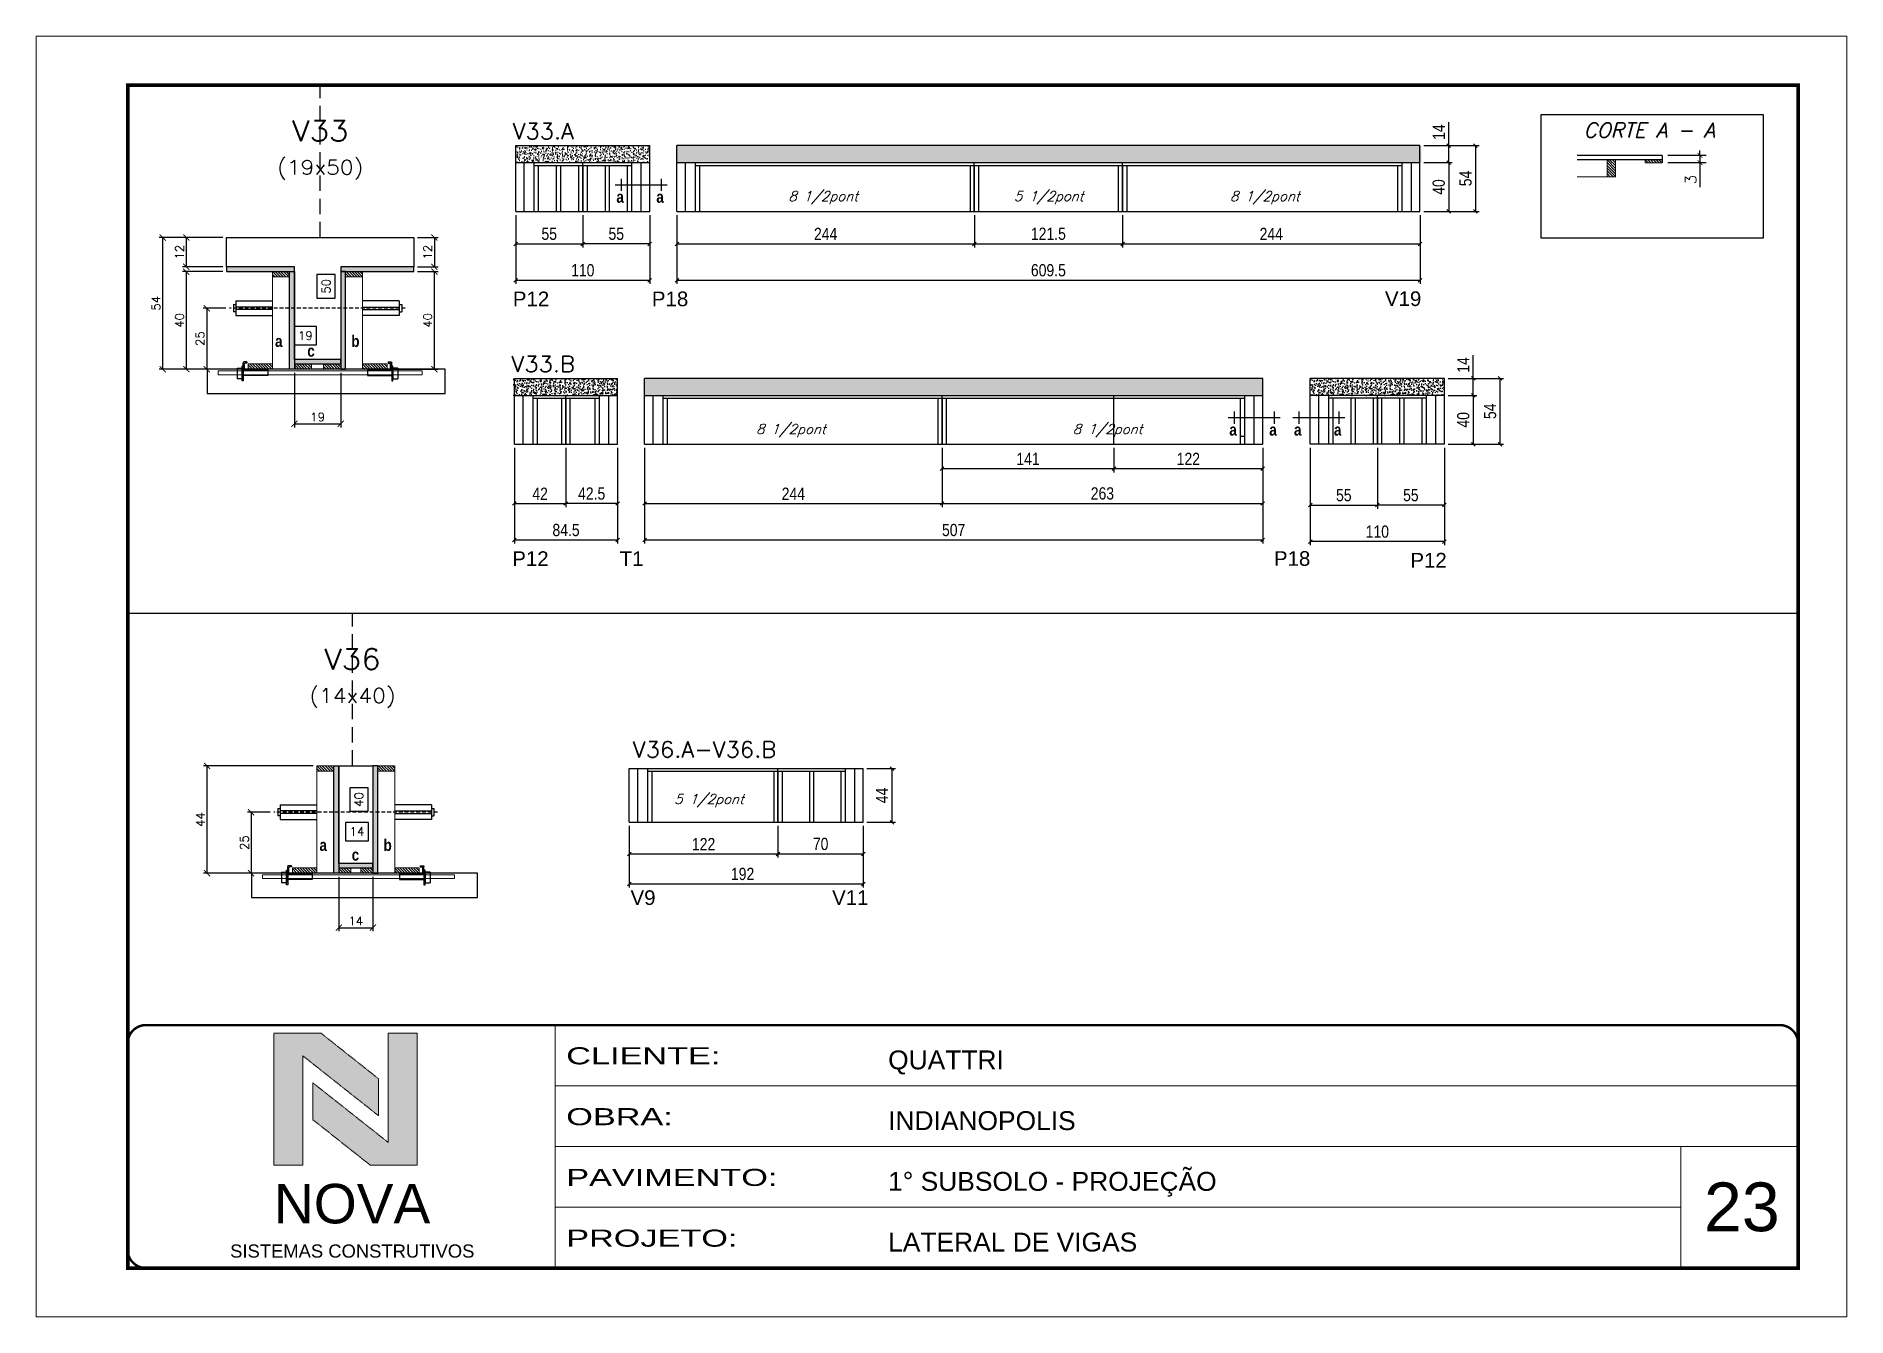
# Model space of a CAD drawing. Header units: millimetres. Extents: x 2921 to 9246, y 316 to 11751.
# Drawn here: x 6091 to 7576, y 3762 to 4812 of the extents above; entities that cross this region are included whole.
import ezdxf
from ezdxf.enums import TextEntityAlignment as Align

# ---------------------------------------------------------------- set-up
doc = ezdxf.new("R2010")
doc.units = ezdxf.units.MM
for name, pattern in [('CONTINUO', [0]), ('DASHED', [0.75, 0.5, -0.25]), ('HIDDEN', [9.525, 6.35, -3.175])]:
    doc.linetypes.add(name, pattern=pattern)
for name, color, linetype in [('1', 3, 'Continuous'), ('5', 5, 'Continuous'), ('8', 8, 'Continuous'), ('barrote', 251, 'Continuous'), ('COTA', 241, 'Continuous'), ('Cota Seção (2x)', 4, 'Continuous'), ('Cotas', 1, 'Continuous'), ('detalhes', 4, 'Continuous'), ('Hachura', 253, 'Continuous'), ('NOMENCLATURA', 7, 'Continuous'), ('Painéis', 200, 'Continuous'), ('presilha', 1, 'Continuous'), ('SARR_2.2x7', 40, 'Continuous'), ('SARR_3.5x7', 81, 'Continuous'), ('TENSOR', 3, 'Continuous'), ('texto', 7, 'Continuous'), ('Texto de Titulo', 7, 'Continuous'), ('Texto Qtd Sarr', 242, 'Continuous')]:
    doc.layers.add(name, color=color, linetype=linetype)
for name, color, linetype, lineweight in [('CARIMBO', 255, 'Continuous', 9), ('CARIMBO-LEGENDA', 75, 'Continuous', 15), ('CONCRETO', 251, 'Continuous', 25), ('Folhas', 255, 'Continuous', 9), ('Madeira', 126, 'Continuous', 18), ('SARRAFO DE PRESSAO', 251, 'DASHED', 9), ('SCO-___-LAJ', 2, 'Continuous', 0), ('TEXTO PILAR', 3, 'Continuous', 15), ('Texto Seção', 7, 'Continuous', 15)]:
    doc.layers.add(name, color=color, linetype=linetype, lineweight=lineweight)
doc.styles.add('arial', font='arial.ttf')
doc.styles.add('COTA TECNICA', font='techl___.ttf', dxfattribs={"height": 10})
doc.styles.add('REGUA-120', font='ROMANS.shx', dxfattribs={"height": 15})
doc.styles.add('Romans', font='romans.shx')
doc.styles.get("Standard").update_dxf_attribs({"font": 'arial.ttf'})
doc.styles.add('TECNICA', font='techb___.ttf', dxfattribs={"height": 10})
doc.styles.add('Tecnologia', font='')
doc.styles.get('Tecnologia').set_extended_font_data('Forgotten Futurist')
doc.dimstyles.new('COTA PARA DETALHES', dxfattribs={"dimtxt": 9, "dimasz": 4, "dimexe": 5, "dimexo": 5, "dimgap": 3, "dimtad": 1, "dimdec": 1, "dimlfac": 0.5, "dimzin": 12, "dimdsep": 46, "dimtxsty": 'Romans', "dimblk": 'ARCHTICK', "dimcen": 10, "dimdle": 5, "dimclrd": 4, "dimclre": 4, "dimclrt": 240, "dimadec": 1, "dimazin": 3, "dimtfac": 1, "dimtdec": 1, "dimtmove": 0, "dimatfit": 3, "dimldrblk": 'ARCHTICK', "dimfxl": 1, "dimtolj": 1, "dimtzin": 12, "dimarcsym": 0})
doc.dimstyles.new('Cota Seção (2x)', dxfattribs={"dimtxt": 7, "dimasz": 5, "dimexe": 3, "dimexo": 3, "dimgap": 2, "dimtad": 3, "dimdec": 1, "dimlfac": 0.5, "dimzin": 12, "dimdsep": 46, "dimtxsty": 'Romans', "dimblk": 'ARCHTICK', "dimcen": 0, "dimclrd": 4, "dimclre": 4, "dimclrt": 1, "dimadec": 1, "dimazin": 3, "dimtfac": 1, "dimtdec": 1, "dimtmove": 0, "dimatfit": 3, "dimldrblk": 'OBLIQUE', "dimfxl": 1, "dimtolj": 1, "dimtzin": 12, "dimarcsym": 0})
doc.dimstyles.new('Cota Seção interna', dxfattribs={"dimtxt": 7, "dimasz": 6, "dimexe": 0.18, "dimexo": 2, "dimgap": -4, "dimtad": 3, "dimdec": 1, "dimlfac": 0.5, "dimzin": 12, "dimdsep": 46, "dimtxsty": 'Romans', "dimblk": 'ARCHTICK', "dimcen": 0.09, "dimse1": 1, "dimse2": 1, "dimsd1": 1, "dimsd2": 1, "dimclrd": 180, "dimclre": 5, "dimclrt": 1, "dimadec": 0, "dimazin": 3, "dimtfac": 1, "dimtdec": 1, "dimtofl": 0, "dimtmove": 0, "dimatfit": 3, "dimldrblk": 'ARCHTICK', "dimfxl": 1, "dimtolj": 1, "dimtzin": 0, "dimarcsym": 0})
doc.dimstyles.new('PAINEL', dxfattribs={"dimtxt": 10, "dimasz": 3, "dimexe": 3, "dimexo": 3, "dimgap": 3, "dimtad": 1, "dimdec": 1, "dimzin": 12, "dimdsep": 46, "dimtxsty": 'COTA TECNICA', "dimblk1": 'OBLIQUE', "dimblk2": 'OBLIQUE', "dimsah": 1, "dimcen": 0.9, "dimclrd": 4, "dimclre": 4, "dimclrt": 240, "dimadec": 1, "dimazin": 3, "dimtfac": 1, "dimtdec": 1, "dimtmove": 0, "dimatfit": 3, "dimfxl": 1, "dimtolj": 1, "dimtzin": 12, "dimarcsym": 0})
pattern_1 = [(315, (29259.488, -3690.9941), (1.12253202, 1.12253202), [])]
pattern_2 = [(315, (2770.8953, -6865.8177), (1.12253202, 1.12253202), [])]
pattern_3 = [(315, (29285.9125, -4104.1983), (1.12253202, 1.12253202), [])]

msp = doc.modelspace()

# ---------------------------------------------------------------- texts
at = {"layer": '5', "linetype": 'Continuous'}
for s, rotation, p in [('P12', 0.00004, (6482.05, 4590.29)), ('P18', 0.00004, (6596.12, 4590.29)), ('V19', 359.99996, (7197.34, 4590.4)), ('P12', 0.00004, (6481.58, 4377.29)), ('T1', 0.00004, (6569.66, 4377.29)), ('P18', 359.99996, (7106.29, 4377.41)), ('P12', 359.99996, (7218.22, 4376.01)), ('V9', 0.00004, (6578.59, 4099.33)), ('V11', 0.00004, (6743.93, 4099.33))]:
    msp.add_text(s, height=12, rotation=rotation, dxfattribs=at).set_placement(p)
at = {"layer": 'CARIMBO', "style": 'arial'}
msp.add_text('23', height=40, dxfattribs=at).set_placement((7458.99, 3831.79))
at = {"layer": 'detalhes', "style": 'TECNICA'}
for s, p in [('a', (6566.99, 4675.11)), ('a', (6599.77, 4675.11)), ('a', (6287.04, 4556.85)), ('b', (6349.58, 4556.84)), ('c', (6313.47, 4548.89)), ('a', (7069.71, 4484.19)), ('a', (7102.48, 4484.19)), ('a', (7122.74, 4484.19)), ('a', (7155.51, 4484.19)), ('a', (6323.46, 4143.65)), ('c', (6349.89, 4135.68)), ('b', (6376.01, 4143.64))]:
    msp.add_text(s, height=9.6, dxfattribs=at).set_placement(p)
at = {"layer": 'texto', "color": 2, "char_height": 8, "attachment_point": 5, "style": 'Romans'}
for s, insert in [('{\\Q19;\\C256;8 1/2pont}', (6736.57, 4679.2)), ('{\\Q19;\\C256;5 1/2pont}', (6921.55, 4679.2)), ('{\\Q19;\\C256;8 1/2pont}', (7098.84, 4679.2)), ('{\\Q19;\\C256;8 1/2pont}', (6710.11, 4488.28)), ('{\\Q19;\\C256;8 1/2pont}', (6969.88, 4488.28)), ('{\\Q19;\\C256;5 1/2pont}', (6642.94, 4184.81))]:
    msp.add_mtext(s, dxfattribs=dict(at, insert=insert))
at = {"layer": 'TEXTO PILAR', "color": 3, "style": 'Romans', "oblique": 15}
msp.add_text('CORTE A - A', height=12, dxfattribs=at).set_placement((7414.12, 4734.62), align=Align.MIDDLE)
at = {"layer": 'Texto Seção', "style": 'REGUA-120', "width": 1.05}
for s, p in [('V33.A', (6481.92, 4727.3)), ('V33.B', (6480.96, 4536.38)), ('V36.A-V36.B', (6580.49, 4220.3))]:
    msp.add_text(s, height=13, dxfattribs=at).set_placement(p)

# ---------------------------------------------------------------- blocks, each defined once
blk = doc.blocks.new('A$C64660E27')
at = {"layer": 'COTA', "true_color": 0x1a1a1a}
h = blk.add_hatch(color=250, dxfattribs=at)
h.dxf.hatch_style = 1
h.paths.add_polyline_path([(185.4, -11.6), (142.4, -11.6), (142.4, -131.6), (168.8, -131.6), (168.8, -32.2), (237.7, -86.7), (237.7, -53)])
at = {"layer": 'COTA'}
h = blk.add_hatch(color=20, dxfattribs=at)
h.dxf.hatch_style = 1
h.paths.add_polyline_path([(273, -11.4), (246.6, -11.4), (246.6, -111.1), (177.7, -56.6), (177.7, -90.2), (230, -131.6), (273, -131.6)])
for p, q in [((142.4, -131.6), (142.4, -11.6)), ((142.4, -11.6), (185.4, -11.6)), ((185.4, -11.6), (237.7, -53)), ((273, -11.4), (246.6, -11.4)), ((246.6, -111.1), (246.6, -11.4)), ((273, -11.4), (273, -131.6)), ((168.8, -32.2), (237.7, -86.7)), ((168.8, -131.6), (168.8, -32.2)), ((246.6, -111.1), (177.7, -56.6)), ((177.7, -90.2), (177.7, -56.6)), ((237.7, -86.7), (237.7, -53)), ((230, -131.6), (177.7, -90.2)), ((142.4, -131.6), (168.8, -131.6)), ((273, -131.6), (230, -131.6))]:
    blk.add_line(p, q)
at = {"layer": 'CARIMBO-LEGENDA', "color": 7, "linetype": 'Continuous', "ltscale": 100, "style": 'arial'}
blk.add_text('NOVA', height=36, dxfattribs=at).set_placement((142.4, -184.8))
at = {"layer": 'CARIMBO-LEGENDA', "color": 7, "linetype": 'Continuous', "style": 'arial'}
blk.add_text('SISTEMAS CONSTRUTIVOS', height=12, dxfattribs=at).set_placement((102.5, -216))
blk = doc.blocks.new('9999999999')
at = {"color": 30, "linetype": 'CONTINUO'}
for p, q in [((98564.6, 34230.2), (98564.6, 34429.4)), ((98564.6, 34379.6), (99584, 34379.6)), ((98564.6, 34329.8), (99488, 34329.8)), ((99584, 34329.8), (99488, 34329.8)), ((99488, 34329.8), (99488, 34230.2)), ((98564.6, 34280), (99488, 34280))]:
    blk.add_line(p, q, dxfattribs=at)
at = {"color": 30, "linetype": 'CONTINUO', "const_width": 2}
blk.add_lwpolyline([(99584, 34230.2), (99584, 34414.4, 0.414214), (99569, 34429.4), (98229, 34429.4, 0.414214), (98214, 34414.4), (98214, 34245.2, 0.414214), (98229, 34230.2), (99584, 34230.2)], format="xyb", dxfattribs=at)
at = {"layer": 'Folhas'}
blk.add_lwpolyline([(98139, 34190.2), (99624, 34190.2), (99624, 35240.2), (98139, 35240.2)], close=True, dxfattribs=at)
at = {"layer": 'Folhas', "color": 30, "const_width": 3}
blk.add_lwpolyline([(98214, 34230.2), (99584, 34230.2), (99584, 35200.2), (98214, 35200.2)], close=True, dxfattribs=at)
at = {"xscale": 0.9, "yscale": 0.9, "zscale": 0.9}
blk.add_blockref('A$C64660E27', (98205.8, 34433.1), dxfattribs=at)
at = {"color": 7, "linetype": 'Continuous', "ltscale": 5, "style": 'arial'}
for s, height, p in [('QUATTRI', 15.48, (98837.7, 34393.1)), ('INDIANOPOLIS', 15.483, (98837.7, 34343.3)), ('1° SUBSOLO - PROJEÇÃO', 15.483, (98837.7, 34293.5)), ('LATERAL DE VIGAS', 15.483, (98837.7, 34243.7))]:
    blk.add_text(s, height=height, dxfattribs=at).set_placement(p)
at = {"layer": 'Folhas', "color": 7, "style": 'Tecnologia', "width": 1.5}
for s, p in [('CLIENTE:', (98573.7, 34397.2)), ('OBRA:', (98573.7, 34347.3)), ('PAVIMENTO:', (98573.7, 34297.5)), ('PROJETO:', (98573.7, 34247.7))]:
    blk.add_text(s, height=14, dxfattribs=at).set_placement(p)
blk = doc.blocks.new('titulo1')
at = {"layer": 'Defpoints', "color": 252, "linetype": 'HIDDEN', "ltscale": 2}
blk.add_line((0, 0), (0, 125), dxfattribs=at)
at = {"layer": 'Defpoints', "style": 'Romans', "oblique": 15}
blk.add_attdef('FOLHA', text='', height=10, dxfattribs=at).set_placement((0, 15.6), align=Align.MIDDLE_CENTER)
at = {"layer": 'Texto Qtd Sarr', "color": 3, "style": 'Romans', "oblique": 15}
for tag, height, p in [('TITULO', 17, (0, 71.4)), ('SEÇÃO', 12, (0, 41.5))]:
    blk.add_attdef(tag, text='', height=height, dxfattribs=at).set_placement(p, align=Align.MIDDLE_CENTER)
blk = doc.blocks.new('_ArchTick')
at = {"color": 0, "linetype": 'ByBlock', "const_width": 0.15}
blk.add_lwpolyline([(-0.5, -0.5), (0.5, 0.5)], dxfattribs=at)
blk = doc.blocks.new('*D314')
at = {"layer": 'COTA', "color": 4, "lineweight": -2, "transparency": 16777216}
for p, q in [((6403.9, 4646.6), (6420.7, 4646.6)), ((6417.7, 4646.6), (6417.7, 4622.6)), ((6403.9, 4622.6), (6420.7, 4622.6))]:
    blk.add_line(p, q, dxfattribs=at)
at = {"layer": 'Defpoints', "color": 0, "transparency": 16777216}
for p in [(6400.9, 4646.6), (6400.9, 4622.6), (6417.7, 4622.6)]:
    blk.add_point(p, dxfattribs=at)
at = {"layer": 'COTA', "color": 4, "lineweight": -2, "transparency": 16777216, "xscale": 5, "yscale": 5, "zscale": 5}
for p, rotation in [((6417.7, 4646.6), 90), ((6417.7, 4622.6), 270)]:
    blk.add_blockref('_ArchTick', p, dxfattribs=dict(at, rotation=rotation))
at = {"layer": 'COTA', "color": 1, "transparency": 16777216, "insert": (6412.2, 4634.6), "char_height": 7, "attachment_point": 5, "rotation": 90, "style": 'Romans'}
blk.add_mtext('\\A1;12', dxfattribs=at)
blk = doc.blocks.new('_Oblique')
at = {"layer": '1', "color": 0, "lineweight": -2}
blk.add_line((-0.5, -0.5), (0.5, 0.5), dxfattribs=at)
blk = doc.blocks.new('*D315')
at = {"layer": 'COTA', "color": 4, "lineweight": -2, "transparency": 16777216}
for p, q in [((6244.3, 4646.6), (6191.9, 4646.6)), ((6194.9, 4538.6), (6194.9, 4646.6)), ((6266.3, 4538.6), (6191.9, 4538.6))]:
    blk.add_line(p, q, dxfattribs=at)
at = {"layer": 'Defpoints', "color": 0, "transparency": 16777216}
for p in [(6194.9, 4646.6), (6247.3, 4646.6), (6269.3, 4538.6)]:
    blk.add_point(p, dxfattribs=at)
at = {"layer": 'COTA', "color": 4, "lineweight": -2, "transparency": 16777216, "xscale": 5, "yscale": 5, "zscale": 5}
for p, rotation in [((6194.9, 4646.6), 90), ((6194.9, 4538.6), 270)]:
    blk.add_blockref('_ArchTick', p, dxfattribs=dict(at, rotation=rotation))
at = {"layer": 'COTA', "color": 1, "transparency": 16777216, "insert": (6189.4, 4592.6), "char_height": 7, "attachment_point": 5, "rotation": 90, "style": 'Romans'}
blk.add_mtext('\\A1;54', dxfattribs=at)
blk = doc.blocks.new('*D316')
at = {"layer": 'COTA', "color": 4, "lineweight": -2, "transparency": 16777216}
for p, q in [((6403.9, 4618.6), (6420.7, 4618.6)), ((6417.7, 4538.6), (6417.7, 4618.6)), ((6377.5, 4538.6), (6420.7, 4538.6))]:
    blk.add_line(p, q, dxfattribs=at)
at = {"layer": 'Defpoints', "color": 0, "transparency": 16777216}
for p in [(6400.9, 4618.6), (6417.7, 4618.6), (6374.5, 4538.6)]:
    blk.add_point(p, dxfattribs=at)
at = {"layer": 'COTA', "color": 4, "lineweight": -2, "transparency": 16777216, "xscale": 5, "yscale": 5, "zscale": 5}
for p, rotation in [((6417.7, 4618.6), 90), ((6417.7, 4538.6), 270)]:
    blk.add_blockref('_ArchTick', p, dxfattribs=dict(at, rotation=rotation))
at = {"layer": 'COTA', "color": 1, "transparency": 16777216, "insert": (6412.2, 4578.6), "char_height": 7, "attachment_point": 5, "rotation": 90, "style": 'Romans'}
blk.add_mtext('\\A1;40', dxfattribs=at)
blk = doc.blocks.new('*D317')
at = {"layer": 'Cota Seção (2x)', "color": 180, "lineweight": -2, "transparency": 16777216}
for p, q in [((6336.4, 4616.3), (6321.4, 4616.3)), ((6321.4, 4616.3), (6321.4, 4597)), ((6336.4, 4597), (6336.4, 4616.3)), ((6321.4, 4597), (6336.4, 4597))]:
    blk.add_line(p, q, dxfattribs=at)
at = {"layer": 'Defpoints', "color": 0, "transparency": 16777216}
for p in [(6340.4, 4646.6), (6351.9, 4646.6), (6351.9, 4546.6)]:
    blk.add_point(p, dxfattribs=at)
at = {"layer": 'Cota Seção (2x)', "color": 1, "transparency": 16777216, "insert": (6328.9, 4606.6), "char_height": 7, "attachment_point": 5, "rotation": 90, "style": 'Romans'}
blk.add_mtext('\\A1;50', dxfattribs=at)
blk = doc.blocks.new('*D318')
at = {"layer": 'COTA', "color": 4, "lineweight": -2, "transparency": 16777216}
for p, q in [((6244.3, 4646.6), (6211.2, 4646.6)), ((6214.2, 4646.6), (6214.2, 4622.6)), ((6244.3, 4622.6), (6211.2, 4622.6))]:
    blk.add_line(p, q, dxfattribs=at)
at = {"layer": 'Defpoints', "color": 0, "transparency": 16777216}
for p in [(6247.3, 4646.6), (6214.2, 4622.6), (6247.3, 4622.6)]:
    blk.add_point(p, dxfattribs=at)
at = {"layer": 'COTA', "color": 4, "lineweight": -2, "transparency": 16777216, "xscale": 5, "yscale": 5, "zscale": 5}
for p, rotation in [((6214.2, 4646.6), 90), ((6214.2, 4622.6), 270)]:
    blk.add_blockref('_ArchTick', p, dxfattribs=dict(at, rotation=rotation))
at = {"layer": 'COTA', "color": 1, "transparency": 16777216, "insert": (6208.7, 4634.6), "char_height": 7, "attachment_point": 5, "rotation": 90, "style": 'Romans'}
blk.add_mtext('\\A1;12', dxfattribs=at)
blk = doc.blocks.new('*D319')
at = {"layer": 'COTA', "color": 4, "lineweight": -2, "transparency": 16777216}
for p, q in [((6244.3, 4618.6), (6211.2, 4618.6)), ((6214.2, 4618.6), (6214.2, 4538.6)), ((6266.3, 4538.6), (6211.2, 4538.6))]:
    blk.add_line(p, q, dxfattribs=at)
at = {"layer": 'Defpoints', "color": 0, "transparency": 16777216}
for p in [(6247.3, 4618.6), (6214.2, 4538.6), (6269.3, 4538.6)]:
    blk.add_point(p, dxfattribs=at)
at = {"layer": 'COTA', "color": 4, "lineweight": -2, "transparency": 16777216, "xscale": 5, "yscale": 5, "zscale": 5}
for p, rotation in [((6214.2, 4618.6), 90), ((6214.2, 4538.6), 270)]:
    blk.add_blockref('_ArchTick', p, dxfattribs=dict(at, rotation=rotation))
at = {"layer": 'COTA', "color": 1, "transparency": 16777216, "insert": (6208.7, 4578.6), "char_height": 7, "attachment_point": 5, "rotation": 90, "style": 'Romans'}
blk.add_mtext('\\A1;40', dxfattribs=at)
blk = doc.blocks.new('PRESILHA METÁLICA 1')
at = {"layer": 'presilha'}
for p, q in [((0, 13), (6, 13)), ((0, 13), (0, 0)), ((6, 0), (0, 0)), ((6, 15.5), (7.5, 15.5)), ((6, -2.5), (6, 15.5)), ((6, 13), (6, 0)), ((7.5, 10.6), (7.5, 19.9)), ((7.5, 15.5), (7.5, -2.5)), ((37.5, 4.1), (7.5, 4.1)), ((12, 21), (8.6, 21)), ((9, 11.6), (9, 18.9)), ((12, 19.5), (9.6, 19.5)), ((37.5, 11), (9.6, 11)), ((12, 21), (12, 19.5)), ((37.5, 11), (37.5, 4.1)), ((7.5, -2.5), (6, -2.5))]:
    blk.add_line(p, q, dxfattribs=at)
for centre, radius, start, end in [((8.6, 19.9), 1.14, 90, 180), ((9.6, 18.9), 0.57, 90, 180), ((9.6, 11.6), 0.57, 180, 270)]:
    blk.add_arc(centre, radius, start, end, dxfattribs=at)
blk = doc.blocks.new('*D320')
at = {"layer": 'COTA', "color": 4, "lineweight": -2, "transparency": 16777216}
for p, q in [((6302.9, 4535.6), (6302.9, 4490.9)), ((6340.9, 4535.6), (6340.9, 4490.9)), ((6302.9, 4493.9), (6340.9, 4493.9))]:
    blk.add_line(p, q, dxfattribs=at)
at = {"layer": 'Defpoints', "color": 0, "transparency": 16777216}
for p in [(6302.9, 4538.6), (6340.9, 4538.6), (6340.9, 4493.9)]:
    blk.add_point(p, dxfattribs=at)
at = {"layer": 'COTA', "color": 4, "lineweight": -2, "transparency": 16777216, "xscale": 5, "yscale": 5, "zscale": 5, "rotation": 180}
blk.add_blockref('_ArchTick', (6302.9, 4493.9), dxfattribs=at)
at = {"layer": 'COTA', "color": 4, "lineweight": -2, "transparency": 16777216, "xscale": 5, "yscale": 5, "zscale": 5}
blk.add_blockref('_ArchTick', (6340.9, 4493.9), dxfattribs=at)
at = {"layer": 'COTA', "color": 1, "transparency": 16777216, "insert": (6321.9, 4499.4), "char_height": 7, "attachment_point": 5, "style": 'Romans'}
blk.add_mtext('\\A1;19', dxfattribs=at)
blk = doc.blocks.new('*D953')
at = {"layer": 'COTA', "color": 4, "lineweight": -2, "transparency": 16777216}
for p, q in [((6246.6, 4588.6), (6228, 4588.6)), ((6231, 4588.6), (6231, 4538.6)), ((6246.6, 4538.6), (6228, 4538.6))]:
    blk.add_line(p, q, dxfattribs=at)
at = {"layer": 'Defpoints', "color": 0, "transparency": 16777216}
for p in [(6249.6, 4588.6), (6231, 4538.6), (6249.6, 4538.6)]:
    blk.add_point(p, dxfattribs=at)
at = {"layer": 'COTA', "color": 4, "lineweight": -2, "transparency": 16777216, "xscale": 5, "yscale": 5, "zscale": 5}
for p, rotation in [((6231, 4588.6), 90), ((6231, 4538.6), 270)]:
    blk.add_blockref('_ArchTick', p, dxfattribs=dict(at, rotation=rotation))
at = {"layer": 'COTA', "color": 1, "transparency": 16777216, "insert": (6225.5, 4563.6), "char_height": 7, "attachment_point": 5, "rotation": 90, "style": 'Romans'}
blk.add_mtext('\\A1;25', dxfattribs=at)
blk = doc.blocks.new('*D321')
at = {"layer": 'Cota Seção (2x)', "color": 180, "lineweight": -2, "transparency": 16777216}
for p, q in [((6320.9, 4573.6), (6302.9, 4573.6)), ((6302.9, 4573.6), (6302.9, 4558.6)), ((6320.9, 4558.6), (6320.9, 4573.6)), ((6302.9, 4558.6), (6320.9, 4558.6))]:
    blk.add_line(p, q, dxfattribs=at)
at = {"layer": 'Defpoints', "color": 0, "transparency": 16777216}
for p in [(6340.9, 4554.6), (6302.9, 4538.6), (6340.9, 4538.6)]:
    blk.add_point(p, dxfattribs=at)
at = {"layer": 'Cota Seção (2x)', "color": 1, "transparency": 16777216, "insert": (6311.9, 4566.1), "char_height": 7, "attachment_point": 5, "style": 'Romans'}
blk.add_mtext('\\A1;19', dxfattribs=at)
blk = doc.blocks.new('*D322')
at = {"layer": 'Defpoints', "color": 0, "transparency": 16777216}
for p in [(6539.4, 4668), (6594.4, 4668), (6539.4, 4641.4)]:
    blk.add_point(p, dxfattribs=at)
at = {"layer": 'Painéis', "color": 4, "lineweight": -2, "transparency": 16777216}
for p, q in [((6539.4, 4665), (6539.4, 4638.4)), ((6594.4, 4665), (6594.4, 4638.4)), ((6594.4, 4641.4), (6539.4, 4641.4))]:
    blk.add_line(p, q, dxfattribs=at)
at = {"layer": 'Painéis', "color": 4, "lineweight": -2, "transparency": 16777216, "xscale": 3, "yscale": 3, "zscale": 3, "rotation": 180}
blk.add_blockref('_Oblique', (6539.4, 4641.4), dxfattribs=at)
at = {"layer": 'Painéis', "color": 4, "lineweight": -2, "transparency": 16777216, "xscale": 3, "yscale": 3, "zscale": 3}
blk.add_blockref('_Oblique', (6594.4, 4641.4), dxfattribs=at)
at = {"layer": 'Painéis', "color": 240, "lineweight": 5, "transparency": 16777216, "insert": (6566.9, 4649.6), "char_height": 10, "attachment_point": 5, "style": 'COTA TECNICA'}
blk.add_mtext('\\A1;55', dxfattribs=at)
blk = doc.blocks.new('*D954')
at = {"layer": 'Defpoints', "color": 0, "transparency": 16777216}
for p in [(6484.4, 4668), (6539.4, 4668), (6539.4, 4641.4)]:
    blk.add_point(p, dxfattribs=at)
at = {"layer": 'Painéis', "color": 4, "lineweight": -2, "transparency": 16777216}
for p, q in [((6484.4, 4665), (6484.4, 4638.4)), ((6539.4, 4665), (6539.4, 4638.4)), ((6484.4, 4641.4), (6539.4, 4641.4))]:
    blk.add_line(p, q, dxfattribs=at)
at = {"layer": 'Painéis', "color": 4, "lineweight": -2, "transparency": 16777216, "xscale": 3, "yscale": 3, "zscale": 3, "rotation": 180}
blk.add_blockref('_Oblique', (6484.4, 4641.4), dxfattribs=at)
at = {"layer": 'Painéis', "color": 4, "lineweight": -2, "transparency": 16777216, "xscale": 3, "yscale": 3, "zscale": 3}
blk.add_blockref('_Oblique', (6539.4, 4641.4), dxfattribs=at)
at = {"layer": 'Painéis', "color": 240, "lineweight": 5, "transparency": 16777216, "insert": (6511.9, 4649.6), "char_height": 10, "attachment_point": 5, "style": 'COTA TECNICA'}
blk.add_mtext('\\A1;55', dxfattribs=at)
blk = doc.blocks.new('*D323')
at = {"layer": 'Defpoints', "color": 0, "transparency": 16777216}
for p in [(6484.4, 4668), (6594.4, 4668), (6594.4, 4611.6)]:
    blk.add_point(p, dxfattribs=at)
at = {"layer": 'Painéis', "color": 4, "lineweight": -2, "transparency": 16777216}
for p, q in [((6484.4, 4665), (6484.4, 4608.6)), ((6594.4, 4665), (6594.4, 4608.6)), ((6484.4, 4611.6), (6594.4, 4611.6))]:
    blk.add_line(p, q, dxfattribs=at)
at = {"layer": 'Painéis', "color": 4, "lineweight": -2, "transparency": 16777216, "xscale": 3, "yscale": 3, "zscale": 3, "rotation": 180}
blk.add_blockref('_Oblique', (6484.4, 4611.6), dxfattribs=at)
at = {"layer": 'Painéis', "color": 4, "lineweight": -2, "transparency": 16777216, "xscale": 3, "yscale": 3, "zscale": 3}
blk.add_blockref('_Oblique', (6594.4, 4611.6), dxfattribs=at)
at = {"layer": 'Painéis', "color": 240, "lineweight": 5, "transparency": 16777216, "insert": (6539.4, 4619.7), "char_height": 10, "attachment_point": 5, "style": 'COTA TECNICA'}
blk.add_mtext('\\A1;110', dxfattribs=at)
blk = doc.blocks.new('*D324')
at = {"layer": 'COTA', "color": 4, "lineweight": -2, "transparency": 16777216}
for p, q in [((7429.3, 4714), (7460.7, 4714)), ((7429.3, 4708), (7460.7, 4708)), ((7455.7, 4714), (7455.7, 4718)), ((7455.7, 4714), (7455.7, 4708)), ((7455.7, 4708), (7455.7, 4688))]:
    blk.add_line(p, q, dxfattribs=at)
at = {"layer": 'Defpoints', "color": 0, "transparency": 16777216}
for p in [(7424.3, 4714), (7424.3, 4708), (7455.7, 4708)]:
    blk.add_point(p, dxfattribs=at)
at = {"layer": 'COTA', "color": 4, "lineweight": -2, "transparency": 16777216, "xscale": 4, "yscale": 4, "zscale": 4}
for p, rotation in [((7455.7, 4714), 270), ((7455.7, 4708), 90)]:
    blk.add_blockref('_ArchTick', p, dxfattribs=dict(at, rotation=rotation))
at = {"layer": 'COTA', "color": 240, "transparency": 16777216, "insert": (7448.2, 4694), "char_height": 9, "attachment_point": 5, "rotation": 90, "style": 'Romans'}
blk.add_mtext('\\A1;3', dxfattribs=at)
blk = doc.blocks.new('*D297')
at = {"layer": 'COTA', "color": 4, "linetype": 'ByBlock', "lineweight": -2, "transparency": 16777216}
for p, q in [((6616.6, 4665), (6616.6, 4638.4)), ((6860.6, 4665), (6860.6, 4638.4)), ((6616.6, 4641.4), (6860.6, 4641.4))]:
    blk.add_line(p, q, dxfattribs=at)
at = {"layer": 'Defpoints', "color": 0, "linetype": 'ByBlock', "transparency": 16777216}
for p in [(6616.6, 4668), (6860.6, 4668), (6860.6, 4641.4)]:
    blk.add_point(p, dxfattribs=at)
at = {"layer": 'COTA', "color": 4, "linetype": 'ByBlock', "lineweight": -2, "transparency": 16777216, "xscale": 3, "yscale": 3, "zscale": 3, "rotation": 180}
blk.add_blockref('_Oblique', (6616.6, 4641.4), dxfattribs=at)
at = {"layer": 'COTA', "color": 4, "linetype": 'ByBlock', "lineweight": -2, "transparency": 16777216, "xscale": 3, "yscale": 3, "zscale": 3}
blk.add_blockref('_Oblique', (6860.6, 4641.4), dxfattribs=at)
at = {"layer": 'COTA', "color": 240, "linetype": 'ByBlock', "transparency": 16777216, "insert": (6738.6, 4649.5), "char_height": 10, "attachment_point": 5, "style": 'COTA TECNICA'}
blk.add_mtext('\\A1;244', dxfattribs=at)
blk = doc.blocks.new('*D298')
at = {"layer": 'COTA', "color": 4, "linetype": 'ByBlock', "lineweight": -2, "transparency": 16777216}
for p, q in [((6982.1, 4665), (6982.1, 4638.4)), ((7226.1, 4665), (7226.1, 4638.4)), ((6982.1, 4641.4), (7226.1, 4641.4))]:
    blk.add_line(p, q, dxfattribs=at)
at = {"layer": 'Defpoints', "color": 0, "linetype": 'ByBlock', "transparency": 16777216}
for p in [(6982.1, 4668), (7226.1, 4668), (7226.1, 4641.4)]:
    blk.add_point(p, dxfattribs=at)
at = {"layer": 'COTA', "color": 4, "linetype": 'ByBlock', "lineweight": -2, "transparency": 16777216, "xscale": 3, "yscale": 3, "zscale": 3, "rotation": 180}
blk.add_blockref('_Oblique', (6982.1, 4641.4), dxfattribs=at)
at = {"layer": 'COTA', "color": 4, "linetype": 'ByBlock', "lineweight": -2, "transparency": 16777216, "xscale": 3, "yscale": 3, "zscale": 3}
blk.add_blockref('_Oblique', (7226.1, 4641.4), dxfattribs=at)
at = {"layer": 'COTA', "color": 240, "linetype": 'ByBlock', "transparency": 16777216, "insert": (7104.1, 4649.5), "char_height": 10, "width": 210.731, "attachment_point": 5, "style": 'COTA TECNICA'}
blk.add_mtext('\\A1;244', dxfattribs=at)
blk = doc.blocks.new('*D950')
at = {"layer": 'COTA', "color": 4, "linetype": 'ByBlock', "lineweight": -2, "transparency": 16777216}
for p, q in [((6616.6, 4665), (6616.6, 4608.6)), ((7226.1, 4665), (7226.1, 4608.6)), ((6616.6, 4611.6), (7226.1, 4611.6))]:
    blk.add_line(p, q, dxfattribs=at)
at = {"layer": 'Defpoints', "color": 0, "linetype": 'ByBlock', "transparency": 16777216}
for p in [(6616.6, 4668), (7226.1, 4668), (7226.1, 4611.6)]:
    blk.add_point(p, dxfattribs=at)
at = {"layer": 'COTA', "color": 4, "linetype": 'ByBlock', "lineweight": -2, "transparency": 16777216, "xscale": 3, "yscale": 3, "zscale": 3, "rotation": 180}
blk.add_blockref('_Oblique', (6616.6, 4611.6), dxfattribs=at)
at = {"layer": 'COTA', "color": 4, "linetype": 'ByBlock', "lineweight": -2, "transparency": 16777216, "xscale": 3, "yscale": 3, "zscale": 3}
blk.add_blockref('_Oblique', (7226.1, 4611.6), dxfattribs=at)
at = {"layer": 'COTA', "color": 240, "linetype": 'ByBlock', "transparency": 16777216, "insert": (6921.3, 4619.7), "char_height": 10, "attachment_point": 5, "style": 'COTA TECNICA'}
blk.add_mtext('\\A1;609.5', dxfattribs=at)
blk = doc.blocks.new('*D299')
at = {"layer": 'COTA', "color": 4, "linetype": 'ByBlock', "lineweight": -2, "transparency": 16777216}
for p, q in [((6860.6, 4665), (6860.6, 4638.4)), ((6982.1, 4665), (6982.1, 4638.4)), ((6860.6, 4641.4), (6982.1, 4641.4))]:
    blk.add_line(p, q, dxfattribs=at)
at = {"layer": 'Defpoints', "color": 0, "linetype": 'ByBlock', "transparency": 16777216}
for p in [(6860.6, 4668), (6982.1, 4668), (6982.1, 4641.4)]:
    blk.add_point(p, dxfattribs=at)
at = {"layer": 'COTA', "color": 4, "linetype": 'ByBlock', "lineweight": -2, "transparency": 16777216, "xscale": 3, "yscale": 3, "zscale": 3, "rotation": 180}
blk.add_blockref('_Oblique', (6860.6, 4641.4), dxfattribs=at)
at = {"layer": 'COTA', "color": 4, "linetype": 'ByBlock', "lineweight": -2, "transparency": 16777216, "xscale": 3, "yscale": 3, "zscale": 3}
blk.add_blockref('_Oblique', (6982.1, 4641.4), dxfattribs=at)
at = {"layer": 'COTA', "color": 240, "linetype": 'ByBlock', "transparency": 16777216, "insert": (6921.3, 4649.6), "char_height": 10, "attachment_point": 5, "style": 'COTA TECNICA'}
blk.add_mtext('\\A1;121.5', dxfattribs=at)
blk = doc.blocks.new('*D300')
at = {"layer": 'Defpoints', "color": 0, "transparency": 16777216}
for p in [(7226.1, 4708), (7226.1, 4668), (7249.6, 4668)]:
    blk.add_point(p, dxfattribs=at)
at = {"layer": 'Painéis', "color": 4, "lineweight": -2, "transparency": 16777216}
for p, q in [((7229.1, 4708), (7252.6, 4708)), ((7249.6, 4708), (7249.6, 4668)), ((7229.1, 4668), (7252.6, 4668))]:
    blk.add_line(p, q, dxfattribs=at)
at = {"layer": 'Painéis', "color": 4, "lineweight": -2, "transparency": 16777216, "xscale": 3, "yscale": 3, "zscale": 3}
for p, rotation in [((7249.6, 4708), 90), ((7249.6, 4668), 270)]:
    blk.add_blockref('_Oblique', p, dxfattribs=dict(at, rotation=rotation))
at = {"layer": 'Painéis', "color": 240, "lineweight": 5, "transparency": 16777216, "insert": (7241.5, 4688), "char_height": 10, "attachment_point": 5, "rotation": 90, "style": 'COTA TECNICA'}
blk.add_mtext('\\A1;40', dxfattribs=at)
blk = doc.blocks.new('*D301')
at = {"layer": 'Defpoints', "color": 0, "transparency": 16777216}
for p in [(7226.1, 4722), (7226.1, 4708), (7249.6, 4722)]:
    blk.add_point(p, dxfattribs=at)
at = {"layer": 'Painéis', "color": 4, "lineweight": -2, "transparency": 16777216}
for p, q in [((7249.6, 4722), (7249.6, 4741.1)), ((7229.1, 4722), (7252.6, 4722)), ((7229.1, 4708), (7252.6, 4708)), ((7249.6, 4708), (7249.6, 4722))]:
    blk.add_line(p, q, dxfattribs=at)
at = {"layer": 'Painéis', "color": 4, "lineweight": -2, "transparency": 16777216, "xscale": 3, "yscale": 3, "zscale": 3}
for p, rotation in [((7249.6, 4722), 90), ((7249.6, 4708), 270)]:
    blk.add_blockref('_Oblique', p, dxfattribs=dict(at, rotation=rotation))
at = {"layer": 'Painéis', "color": 240, "lineweight": 5, "transparency": 16777216, "insert": (7241.6, 4733), "char_height": 10, "attachment_point": 5, "rotation": 90, "style": 'COTA TECNICA'}
blk.add_mtext('\\A1;14', dxfattribs=at)
blk = doc.blocks.new('*D302')
at = {"layer": 'Defpoints', "color": 0, "transparency": 16777216}
for p in [(7226.1, 4722), (7226.1, 4668), (7271.6, 4668)]:
    blk.add_point(p, dxfattribs=at)
at = {"layer": 'Painéis', "color": 4, "lineweight": -2, "transparency": 16777216}
for p, q in [((7229.1, 4722), (7274.6, 4722)), ((7271.6, 4722), (7271.6, 4668)), ((7229.1, 4668), (7274.6, 4668))]:
    blk.add_line(p, q, dxfattribs=at)
at = {"layer": 'Painéis', "color": 4, "lineweight": -2, "transparency": 16777216, "xscale": 3, "yscale": 3, "zscale": 3}
for p, rotation in [((7271.6, 4722), 90), ((7271.6, 4668), 270)]:
    blk.add_blockref('_Oblique', p, dxfattribs=dict(at, rotation=rotation))
at = {"layer": 'Painéis', "color": 240, "lineweight": 5, "transparency": 16777216, "insert": (7263.5, 4695), "char_height": 10, "attachment_point": 5, "rotation": 90, "style": 'COTA TECNICA'}
blk.add_mtext('\\A1;54', dxfattribs=at)
blk = doc.blocks.new('*D303')
at = {"layer": 'Defpoints', "color": 0, "transparency": 16777216}
for p in [(6525.4, 4477.1), (6567.9, 4477.1), (6525.4, 4428.5)]:
    blk.add_point(p, dxfattribs=at)
at = {"layer": 'Painéis', "color": 4, "lineweight": -2, "transparency": 16777216}
for p, q in [((6525.4, 4474.1), (6525.4, 4425.5)), ((6567.9, 4474.1), (6567.9, 4425.5)), ((6567.9, 4428.5), (6525.4, 4428.5))]:
    blk.add_line(p, q, dxfattribs=at)
at = {"layer": 'Painéis', "color": 4, "lineweight": -2, "transparency": 16777216, "xscale": 3, "yscale": 3, "zscale": 3, "rotation": 180}
blk.add_blockref('_Oblique', (6525.4, 4428.5), dxfattribs=at)
at = {"layer": 'Painéis', "color": 4, "lineweight": -2, "transparency": 16777216, "xscale": 3, "yscale": 3, "zscale": 3}
blk.add_blockref('_Oblique', (6567.9, 4428.5), dxfattribs=at)
at = {"layer": 'Painéis', "color": 240, "lineweight": 5, "transparency": 16777216, "insert": (6546.7, 4436.6), "char_height": 10, "attachment_point": 5, "style": 'COTA TECNICA'}
blk.add_mtext('\\A1;42.5', dxfattribs=at)
blk = doc.blocks.new('*D951')
at = {"layer": 'Defpoints', "color": 0, "transparency": 16777216}
for p in [(6483.4, 4477.1), (6525.4, 4477.1), (6525.4, 4428.5)]:
    blk.add_point(p, dxfattribs=at)
at = {"layer": 'Painéis', "color": 4, "lineweight": -2, "transparency": 16777216}
for p, q in [((6483.4, 4474.1), (6483.4, 4425.5)), ((6525.4, 4474.1), (6525.4, 4425.5)), ((6483.4, 4428.5), (6525.4, 4428.5))]:
    blk.add_line(p, q, dxfattribs=at)
at = {"layer": 'Painéis', "color": 4, "lineweight": -2, "transparency": 16777216, "xscale": 3, "yscale": 3, "zscale": 3, "rotation": 180}
blk.add_blockref('_Oblique', (6483.4, 4428.5), dxfattribs=at)
at = {"layer": 'Painéis', "color": 4, "lineweight": -2, "transparency": 16777216, "xscale": 3, "yscale": 3, "zscale": 3}
blk.add_blockref('_Oblique', (6525.4, 4428.5), dxfattribs=at)
at = {"layer": 'Painéis', "color": 240, "lineweight": 5, "transparency": 16777216, "insert": (6504.4, 4436.5), "char_height": 10, "attachment_point": 5, "style": 'COTA TECNICA'}
blk.add_mtext('\\A1;42', dxfattribs=at)
blk = doc.blocks.new('*D304')
at = {"layer": 'Defpoints', "color": 0, "transparency": 16777216}
for p in [(6483.4, 4477.1), (6567.9, 4477.1), (6567.9, 4398.6)]:
    blk.add_point(p, dxfattribs=at)
at = {"layer": 'Painéis', "color": 4, "lineweight": -2, "transparency": 16777216}
for p, q in [((6483.4, 4474.1), (6483.4, 4395.6)), ((6567.9, 4474.1), (6567.9, 4395.6)), ((6483.4, 4398.6), (6567.9, 4398.6))]:
    blk.add_line(p, q, dxfattribs=at)
at = {"layer": 'Painéis', "color": 4, "lineweight": -2, "transparency": 16777216, "xscale": 3, "yscale": 3, "zscale": 3, "rotation": 180}
blk.add_blockref('_Oblique', (6483.4, 4398.6), dxfattribs=at)
at = {"layer": 'Painéis', "color": 4, "lineweight": -2, "transparency": 16777216, "xscale": 3, "yscale": 3, "zscale": 3}
blk.add_blockref('_Oblique', (6567.9, 4398.6), dxfattribs=at)
at = {"layer": 'Painéis', "color": 240, "lineweight": 5, "transparency": 16777216, "insert": (6525.7, 4406.7), "char_height": 10, "attachment_point": 5, "style": 'COTA TECNICA'}
blk.add_mtext('\\A1;84.5', dxfattribs=at)
blk = doc.blocks.new('*D305')
at = {"layer": 'COTA', "color": 4, "linetype": 'ByBlock', "lineweight": -2, "transparency": 16777216}
for p, q in [((6590.1, 4474.1), (6590.1, 4425.5)), ((6834.1, 4474.1), (6834.1, 4425.5)), ((6590.1, 4428.5), (6834.1, 4428.5))]:
    blk.add_line(p, q, dxfattribs=at)
at = {"layer": 'Defpoints', "color": 0, "linetype": 'ByBlock', "transparency": 16777216}
for p in [(6590.1, 4477.1), (6834.1, 4477.1), (6834.1, 4428.5)]:
    blk.add_point(p, dxfattribs=at)
at = {"layer": 'COTA', "color": 4, "linetype": 'ByBlock', "lineweight": -2, "transparency": 16777216, "xscale": 3, "yscale": 3, "zscale": 3, "rotation": 180}
blk.add_blockref('_Oblique', (6590.1, 4428.5), dxfattribs=at)
at = {"layer": 'COTA', "color": 4, "linetype": 'ByBlock', "lineweight": -2, "transparency": 16777216, "xscale": 3, "yscale": 3, "zscale": 3}
blk.add_blockref('_Oblique', (6834.1, 4428.5), dxfattribs=at)
at = {"layer": 'COTA', "color": 240, "linetype": 'ByBlock', "transparency": 16777216, "insert": (6712.1, 4436.5), "char_height": 10, "attachment_point": 5, "style": 'COTA TECNICA'}
blk.add_mtext('\\A1;244', dxfattribs=at)
blk = doc.blocks.new('*D306')
at = {"layer": 'COTA', "color": 4, "linetype": 'ByBlock', "lineweight": -2, "transparency": 16777216}
for p, q in [((6834.1, 4474.1), (6834.1, 4425.5)), ((7097.1, 4474.1), (7097.1, 4425.5)), ((6834.1, 4428.5), (7097.1, 4428.5))]:
    blk.add_line(p, q, dxfattribs=at)
at = {"layer": 'Defpoints', "color": 0, "linetype": 'ByBlock', "transparency": 16777216}
for p in [(6834.1, 4477.1), (7097.1, 4477.1), (7097.1, 4428.5)]:
    blk.add_point(p, dxfattribs=at)
at = {"layer": 'COTA', "color": 4, "linetype": 'ByBlock', "lineweight": -2, "transparency": 16777216, "xscale": 3, "yscale": 3, "zscale": 3, "rotation": 180}
blk.add_blockref('_Oblique', (6834.1, 4428.5), dxfattribs=at)
at = {"layer": 'COTA', "color": 4, "linetype": 'ByBlock', "lineweight": -2, "transparency": 16777216, "xscale": 3, "yscale": 3, "zscale": 3}
blk.add_blockref('_Oblique', (7097.1, 4428.5), dxfattribs=at)
at = {"layer": 'COTA', "color": 240, "linetype": 'ByBlock', "transparency": 16777216, "insert": (6965.6, 4436.7), "char_height": 10, "width": 210.731, "attachment_point": 5, "style": 'COTA TECNICA'}
blk.add_mtext('\\A1;263', dxfattribs=at)
blk = doc.blocks.new('*D952')
at = {"layer": 'COTA', "color": 4, "linetype": 'ByBlock', "lineweight": -2, "transparency": 16777216}
for p, q in [((6590.1, 4474.1), (6590.1, 4395.6)), ((7097.1, 4474.1), (7097.1, 4395.6)), ((6590.1, 4398.6), (7097.1, 4398.6))]:
    blk.add_line(p, q, dxfattribs=at)
at = {"layer": 'Defpoints', "color": 0, "linetype": 'ByBlock', "transparency": 16777216}
for p in [(6590.1, 4477.1), (7097.1, 4477.1), (7097.1, 4398.6)]:
    blk.add_point(p, dxfattribs=at)
at = {"layer": 'COTA', "color": 4, "linetype": 'ByBlock', "lineweight": -2, "transparency": 16777216, "xscale": 3, "yscale": 3, "zscale": 3, "rotation": 180}
blk.add_blockref('_Oblique', (6590.1, 4398.6), dxfattribs=at)
at = {"layer": 'COTA', "color": 4, "linetype": 'ByBlock', "lineweight": -2, "transparency": 16777216, "xscale": 3, "yscale": 3, "zscale": 3}
blk.add_blockref('_Oblique', (7097.1, 4398.6), dxfattribs=at)
at = {"layer": 'COTA', "color": 240, "linetype": 'ByBlock', "transparency": 16777216, "insert": (6843.6, 4406.7), "char_height": 10, "attachment_point": 5, "style": 'COTA TECNICA'}
blk.add_mtext('\\A1;507', dxfattribs=at)
blk = doc.blocks.new('*D307')
at = {"layer": 'Defpoints', "color": 0, "transparency": 16777216}
for p in [(7246.1, 4517.1), (7246.1, 4477.1), (7269.7, 4477.1)]:
    blk.add_point(p, dxfattribs=at)
at = {"layer": 'Painéis', "color": 4, "lineweight": -2, "transparency": 16777216}
for p, q in [((7249.1, 4517.1), (7272.7, 4517.1)), ((7269.7, 4517.1), (7269.7, 4477.1)), ((7249.1, 4477.1), (7272.7, 4477.1))]:
    blk.add_line(p, q, dxfattribs=at)
at = {"layer": 'Painéis', "color": 4, "lineweight": -2, "transparency": 16777216, "xscale": 3, "yscale": 3, "zscale": 3}
for p, rotation in [((7269.7, 4517.1), 90), ((7269.7, 4477.1), 270)]:
    blk.add_blockref('_Oblique', p, dxfattribs=dict(at, rotation=rotation))
at = {"layer": 'Painéis', "color": 240, "lineweight": 5, "transparency": 16777216, "insert": (7261.6, 4497.1), "char_height": 10, "attachment_point": 5, "rotation": 90, "style": 'COTA TECNICA'}
blk.add_mtext('\\A1;40', dxfattribs=at)
blk = doc.blocks.new('*D308')
at = {"layer": 'Defpoints', "color": 0, "transparency": 16777216}
for p in [(7246.1, 4531.1), (7269.7, 4531.1), (7246.1, 4517.1)]:
    blk.add_point(p, dxfattribs=at)
at = {"layer": 'Painéis', "color": 4, "lineweight": -2, "transparency": 16777216}
for p, q in [((7269.7, 4531.1), (7269.7, 4550.2)), ((7249.1, 4531.1), (7272.7, 4531.1)), ((7269.7, 4517.1), (7269.7, 4531.1)), ((7249.1, 4517.1), (7272.7, 4517.1))]:
    blk.add_line(p, q, dxfattribs=at)
at = {"layer": 'Painéis', "color": 4, "lineweight": -2, "transparency": 16777216, "xscale": 3, "yscale": 3, "zscale": 3}
for p, rotation in [((7269.7, 4531.1), 90), ((7269.7, 4517.1), 270)]:
    blk.add_blockref('_Oblique', p, dxfattribs=dict(at, rotation=rotation))
at = {"layer": 'Painéis', "color": 240, "lineweight": 5, "transparency": 16777216, "insert": (7261.6, 4542.1), "char_height": 10, "attachment_point": 5, "rotation": 90, "style": 'COTA TECNICA'}
blk.add_mtext('\\A1;14', dxfattribs=at)
blk = doc.blocks.new('*D309')
at = {"layer": 'Defpoints', "color": 0, "transparency": 16777216}
for p in [(7246.1, 4531.1), (7246.1, 4477.1), (7291.7, 4477.1)]:
    blk.add_point(p, dxfattribs=at)
at = {"layer": 'Painéis', "color": 4, "lineweight": -2, "transparency": 16777216}
for p, q in [((7249.1, 4531.1), (7294.7, 4531.1)), ((7291.7, 4531.1), (7291.7, 4477.1)), ((7249.1, 4477.1), (7294.7, 4477.1))]:
    blk.add_line(p, q, dxfattribs=at)
at = {"layer": 'Painéis', "color": 4, "lineweight": -2, "transparency": 16777216, "xscale": 3, "yscale": 3, "zscale": 3}
for p, rotation in [((7291.7, 4531.1), 90), ((7291.7, 4477.1), 270)]:
    blk.add_blockref('_Oblique', p, dxfattribs=dict(at, rotation=rotation))
at = {"layer": 'Painéis', "color": 240, "lineweight": 5, "transparency": 16777216, "insert": (7283.6, 4504.1), "char_height": 10, "attachment_point": 5, "rotation": 90, "style": 'COTA TECNICA'}
blk.add_mtext('\\A1;54', dxfattribs=at)
blk = doc.blocks.new('*D310')
at = {"layer": 'Defpoints', "color": 0, "transparency": 16777216}
for p in [(6975.1, 4477.1), (7097.1, 4477.1), (6975.1, 4457)]:
    blk.add_point(p, dxfattribs=at)
at = {"layer": 'Painéis', "color": 4, "lineweight": -2, "transparency": 16777216}
for p, q in [((6975.1, 4474.1), (6975.1, 4454)), ((7097.1, 4474.1), (7097.1, 4454)), ((7097.1, 4457), (6975.1, 4457))]:
    blk.add_line(p, q, dxfattribs=at)
at = {"layer": 'Painéis', "color": 4, "lineweight": -2, "transparency": 16777216, "xscale": 3, "yscale": 3, "zscale": 3, "rotation": 180}
blk.add_blockref('_Oblique', (6975.1, 4457), dxfattribs=at)
at = {"layer": 'Painéis', "color": 4, "lineweight": -2, "transparency": 16777216, "xscale": 3, "yscale": 3, "zscale": 3}
blk.add_blockref('_Oblique', (7097.1, 4457), dxfattribs=at)
at = {"layer": 'Painéis', "color": 240, "lineweight": 5, "transparency": 16777216, "insert": (7036.1, 4465.1), "char_height": 10, "attachment_point": 5, "style": 'COTA TECNICA'}
blk.add_mtext('\\A1;122', dxfattribs=at)
blk = doc.blocks.new('*D311')
at = {"layer": 'Defpoints', "color": 0, "transparency": 16777216}
for p in [(6834.1, 4477.1), (6975.1, 4477.1), (6834.1, 4457)]:
    blk.add_point(p, dxfattribs=at)
at = {"layer": 'Painéis', "color": 4, "lineweight": -2, "transparency": 16777216}
for p, q in [((6834.1, 4474.1), (6834.1, 4454)), ((6975.1, 4474.1), (6975.1, 4454)), ((6975.1, 4457), (6834.1, 4457))]:
    blk.add_line(p, q, dxfattribs=at)
at = {"layer": 'Painéis', "color": 4, "lineweight": -2, "transparency": 16777216, "xscale": 3, "yscale": 3, "zscale": 3, "rotation": 180}
blk.add_blockref('_Oblique', (6834.1, 4457), dxfattribs=at)
at = {"layer": 'Painéis', "color": 4, "lineweight": -2, "transparency": 16777216, "xscale": 3, "yscale": 3, "zscale": 3}
blk.add_blockref('_Oblique', (6975.1, 4457), dxfattribs=at)
at = {"layer": 'Painéis', "color": 240, "lineweight": 5, "transparency": 16777216, "insert": (6904.6, 4465.1), "char_height": 10, "attachment_point": 5, "style": 'COTA TECNICA'}
blk.add_mtext('\\A1;141', dxfattribs=at)
blk = doc.blocks.new('*D312')
at = {"layer": 'Defpoints', "color": 0, "transparency": 16777216}
for p in [(7136.1, 4477.1), (7191.1, 4477.1), (7191.1, 4427.2)]:
    blk.add_point(p, dxfattribs=at)
at = {"layer": 'Painéis', "color": 4, "lineweight": -2, "transparency": 16777216}
for p, q in [((7136.1, 4474.1), (7136.1, 4424.2)), ((7191.1, 4474.1), (7191.1, 4424.2)), ((7136.1, 4427.2), (7191.1, 4427.2))]:
    blk.add_line(p, q, dxfattribs=at)
at = {"layer": 'Painéis', "color": 4, "lineweight": -2, "transparency": 16777216, "xscale": 3, "yscale": 3, "zscale": 3, "rotation": 180}
blk.add_blockref('_Oblique', (7136.1, 4427.2), dxfattribs=at)
at = {"layer": 'Painéis', "color": 4, "lineweight": -2, "transparency": 16777216, "xscale": 3, "yscale": 3, "zscale": 3}
blk.add_blockref('_Oblique', (7191.1, 4427.2), dxfattribs=at)
at = {"layer": 'Painéis', "color": 240, "lineweight": 5, "transparency": 16777216, "insert": (7163.6, 4435.3), "char_height": 10, "attachment_point": 5, "style": 'COTA TECNICA'}
blk.add_mtext('\\A1;55', dxfattribs=at)
blk = doc.blocks.new('*D965')
at = {"layer": 'Defpoints', "color": 0, "transparency": 16777216}
for p in [(7191.1, 4477.1), (7246.1, 4477.1), (7191.1, 4427.2)]:
    blk.add_point(p, dxfattribs=at)
at = {"layer": 'Painéis', "color": 4, "lineweight": -2, "transparency": 16777216}
for p, q in [((7191.1, 4474.1), (7191.1, 4424.2)), ((7246.1, 4474.1), (7246.1, 4424.2)), ((7246.1, 4427.2), (7191.1, 4427.2))]:
    blk.add_line(p, q, dxfattribs=at)
at = {"layer": 'Painéis', "color": 4, "lineweight": -2, "transparency": 16777216, "xscale": 3, "yscale": 3, "zscale": 3, "rotation": 180}
blk.add_blockref('_Oblique', (7191.1, 4427.2), dxfattribs=at)
at = {"layer": 'Painéis', "color": 4, "lineweight": -2, "transparency": 16777216, "xscale": 3, "yscale": 3, "zscale": 3}
blk.add_blockref('_Oblique', (7246.1, 4427.2), dxfattribs=at)
at = {"layer": 'Painéis', "color": 240, "lineweight": 5, "transparency": 16777216, "insert": (7218.6, 4435.3), "char_height": 10, "attachment_point": 5, "style": 'COTA TECNICA'}
blk.add_mtext('\\A1;55', dxfattribs=at)
blk = doc.blocks.new('*D337')
at = {"layer": 'Defpoints', "color": 0, "transparency": 16777216}
for p in [(7136.1, 4477.1), (7246.1, 4477.1), (7136.1, 4397.3)]:
    blk.add_point(p, dxfattribs=at)
at = {"layer": 'Painéis', "color": 4, "lineweight": -2, "transparency": 16777216}
for p, q in [((7136.1, 4474.1), (7136.1, 4394.3)), ((7246.1, 4474.1), (7246.1, 4394.3)), ((7246.1, 4397.3), (7136.1, 4397.3))]:
    blk.add_line(p, q, dxfattribs=at)
at = {"layer": 'Painéis', "color": 4, "lineweight": -2, "transparency": 16777216, "xscale": 3, "yscale": 3, "zscale": 3, "rotation": 180}
blk.add_blockref('_Oblique', (7136.1, 4397.3), dxfattribs=at)
at = {"layer": 'Painéis', "color": 4, "lineweight": -2, "transparency": 16777216, "xscale": 3, "yscale": 3, "zscale": 3}
blk.add_blockref('_Oblique', (7246.1, 4397.3), dxfattribs=at)
at = {"layer": 'Painéis', "color": 240, "lineweight": 5, "transparency": 16777216, "insert": (7191.1, 4405.4), "char_height": 10, "attachment_point": 5, "style": 'COTA TECNICA'}
blk.add_mtext('\\A1;110', dxfattribs=at)
blk = doc.blocks.new('*D338')
at = {"layer": 'COTA', "color": 4, "linetype": 'ByBlock', "lineweight": -2, "transparency": 16777216}
for p, q in [((6577.5, 4164.1), (6577.5, 4138.2)), ((6699.5, 4164.1), (6699.5, 4138.2)), ((6577.5, 4141.2), (6699.5, 4141.2))]:
    blk.add_line(p, q, dxfattribs=at)
at = {"layer": 'Defpoints', "color": 0, "linetype": 'ByBlock', "transparency": 16777216}
for p in [(6577.5, 4167.1), (6699.5, 4167.1), (6699.5, 4141.2)]:
    blk.add_point(p, dxfattribs=at)
at = {"layer": 'COTA', "color": 4, "linetype": 'ByBlock', "lineweight": -2, "transparency": 16777216, "xscale": 3, "yscale": 3, "zscale": 3, "rotation": 180}
blk.add_blockref('_Oblique', (6577.5, 4141.2), dxfattribs=at)
at = {"layer": 'COTA', "color": 4, "linetype": 'ByBlock', "lineweight": -2, "transparency": 16777216, "xscale": 3, "yscale": 3, "zscale": 3}
blk.add_blockref('_Oblique', (6699.5, 4141.2), dxfattribs=at)
at = {"layer": 'COTA', "color": 240, "linetype": 'ByBlock', "transparency": 16777216, "insert": (6638.5, 4149.2), "char_height": 10, "attachment_point": 5, "style": 'COTA TECNICA'}
blk.add_mtext('\\A1;122', dxfattribs=at)
blk = doc.blocks.new('*D339')
at = {"layer": 'COTA', "color": 4, "linetype": 'ByBlock', "lineweight": -2, "transparency": 16777216}
for p, q in [((6699.5, 4164.1), (6699.5, 4138.2)), ((6769.5, 4164.1), (6769.5, 4138.2)), ((6699.5, 4141.2), (6769.5, 4141.2))]:
    blk.add_line(p, q, dxfattribs=at)
at = {"layer": 'Defpoints', "color": 0, "linetype": 'ByBlock', "transparency": 16777216}
for p in [(6699.5, 4167.1), (6769.5, 4167.1), (6769.5, 4141.2)]:
    blk.add_point(p, dxfattribs=at)
at = {"layer": 'COTA', "color": 4, "linetype": 'ByBlock', "lineweight": -2, "transparency": 16777216, "xscale": 3, "yscale": 3, "zscale": 3, "rotation": 180}
blk.add_blockref('_Oblique', (6699.5, 4141.2), dxfattribs=at)
at = {"layer": 'COTA', "color": 4, "linetype": 'ByBlock', "lineweight": -2, "transparency": 16777216, "xscale": 3, "yscale": 3, "zscale": 3}
blk.add_blockref('_Oblique', (6769.5, 4141.2), dxfattribs=at)
at = {"layer": 'COTA', "color": 240, "linetype": 'ByBlock', "transparency": 16777216, "insert": (6734.5, 4149.3), "char_height": 10, "attachment_point": 5, "style": 'COTA TECNICA'}
blk.add_mtext('\\A1;70', dxfattribs=at)
blk = doc.blocks.new('*D340')
at = {"layer": 'COTA', "color": 4, "linetype": 'ByBlock', "lineweight": -2, "transparency": 16777216}
for p, q in [((6577.5, 4164.1), (6577.5, 4113.6)), ((6769.5, 4164.1), (6769.5, 4113.6)), ((6577.5, 4116.6), (6769.5, 4116.6))]:
    blk.add_line(p, q, dxfattribs=at)
at = {"layer": 'Defpoints', "color": 0, "linetype": 'ByBlock', "transparency": 16777216}
for p in [(6577.5, 4167.1), (6769.5, 4167.1), (6769.5, 4116.6)]:
    blk.add_point(p, dxfattribs=at)
at = {"layer": 'COTA', "color": 4, "linetype": 'ByBlock', "lineweight": -2, "transparency": 16777216, "xscale": 3, "yscale": 3, "zscale": 3, "rotation": 180}
blk.add_blockref('_Oblique', (6577.5, 4116.6), dxfattribs=at)
at = {"layer": 'COTA', "color": 4, "linetype": 'ByBlock', "lineweight": -2, "transparency": 16777216, "xscale": 3, "yscale": 3, "zscale": 3}
blk.add_blockref('_Oblique', (6769.5, 4116.6), dxfattribs=at)
at = {"layer": 'COTA', "color": 240, "linetype": 'ByBlock', "transparency": 16777216, "insert": (6670.5, 4124.7), "char_height": 10, "attachment_point": 5, "style": 'COTA TECNICA'}
blk.add_mtext('\\A1;192', dxfattribs=at)
blk = doc.blocks.new('*D341')
at = {"layer": 'COTA', "color": 4, "lineweight": -2, "transparency": 16777216}
for p, q in [((6772.5, 4211.1), (6795.9, 4211.1)), ((6792.9, 4211.1), (6792.9, 4167.1)), ((6772.5, 4167.1), (6795.9, 4167.1))]:
    blk.add_line(p, q, dxfattribs=at)
at = {"layer": 'Defpoints', "color": 0, "transparency": 16777216}
for p in [(6769.5, 4211.1), (6769.5, 4167.1), (6792.9, 4167.1)]:
    blk.add_point(p, dxfattribs=at)
at = {"layer": 'COTA', "color": 4, "lineweight": -2, "transparency": 16777216, "xscale": 3, "yscale": 3, "zscale": 3}
for p, rotation in [((6792.9, 4211.1), 90), ((6792.9, 4167.1), 270)]:
    blk.add_blockref('_Oblique', p, dxfattribs=dict(at, rotation=rotation))
at = {"layer": 'COTA', "color": 240, "transparency": 16777216, "insert": (6784.8, 4189.1), "char_height": 10, "attachment_point": 5, "rotation": 90, "style": 'COTA TECNICA'}
blk.add_mtext('\\A1;44', dxfattribs=at)
blk = doc.blocks.new('*D342')
at = {"layer": 'COTA', "color": 4, "lineweight": -2, "transparency": 16777216}
for p, q in [((6318.3, 4213.4), (6228.3, 4213.4)), ((6231.3, 4125.4), (6231.3, 4213.4)), ((6302.7, 4125.4), (6228.3, 4125.4))]:
    blk.add_line(p, q, dxfattribs=at)
at = {"layer": 'Defpoints', "color": 0, "transparency": 16777216}
for p in [(6231.3, 4213.4), (6321.3, 4213.4), (6305.7, 4125.4)]:
    blk.add_point(p, dxfattribs=at)
at = {"layer": 'COTA', "color": 4, "lineweight": -2, "transparency": 16777216, "xscale": 5, "yscale": 5, "zscale": 5}
for p, rotation in [((6231.3, 4213.4), 90), ((6231.3, 4125.4), 270)]:
    blk.add_blockref('_ArchTick', p, dxfattribs=dict(at, rotation=rotation))
at = {"layer": 'COTA', "color": 1, "transparency": 16777216, "insert": (6225.8, 4169.4), "char_height": 7, "attachment_point": 5, "rotation": 90, "style": 'Romans'}
blk.add_mtext('\\A1;44', dxfattribs=at)
blk = doc.blocks.new('*D343')
at = {"layer": 'Cota Seção (2x)', "color": 180, "lineweight": -2, "transparency": 16777216}
for p, q in [((6363.3, 4195.4), (6348.3, 4195.4)), ((6348.3, 4195.4), (6348.3, 4176.1)), ((6363.3, 4176.1), (6363.3, 4195.4)), ((6348.3, 4176.1), (6363.3, 4176.1))]:
    blk.add_line(p, q, dxfattribs=at)
at = {"layer": 'Defpoints', "color": 0, "transparency": 16777216}
for p in [(6367.3, 4213.4), (6378.3, 4213.4), (6378.3, 4133.4)]:
    blk.add_point(p, dxfattribs=at)
at = {"layer": 'Cota Seção (2x)', "color": 1, "transparency": 16777216, "insert": (6355.8, 4185.8), "char_height": 7, "attachment_point": 5, "rotation": 90, "style": 'Romans'}
blk.add_mtext('\\A1;40', dxfattribs=at)
blk = doc.blocks.new('*D344')
at = {"layer": 'COTA', "color": 4, "lineweight": -2, "transparency": 16777216}
for p, q in [((6339.3, 4122.4), (6339.3, 4077.7)), ((6367.3, 4122.4), (6367.3, 4077.7)), ((6339.3, 4080.7), (6367.3, 4080.7))]:
    blk.add_line(p, q, dxfattribs=at)
at = {"layer": 'Defpoints', "color": 0, "transparency": 16777216}
for p in [(6339.3, 4125.4), (6367.3, 4125.4), (6367.3, 4080.7)]:
    blk.add_point(p, dxfattribs=at)
at = {"layer": 'COTA', "color": 4, "lineweight": -2, "transparency": 16777216, "xscale": 5, "yscale": 5, "zscale": 5, "rotation": 180}
blk.add_blockref('_ArchTick', (6339.3, 4080.7), dxfattribs=at)
at = {"layer": 'COTA', "color": 4, "lineweight": -2, "transparency": 16777216, "xscale": 5, "yscale": 5, "zscale": 5}
blk.add_blockref('_ArchTick', (6367.3, 4080.7), dxfattribs=at)
at = {"layer": 'COTA', "color": 1, "transparency": 16777216, "insert": (6353.3, 4086.2), "char_height": 7, "attachment_point": 5, "style": 'Romans'}
blk.add_mtext('\\A1;14', dxfattribs=at)
blk = doc.blocks.new('*D966')
at = {"layer": 'COTA', "color": 4, "lineweight": -2, "transparency": 16777216}
for p, q in [((6283, 4175.4), (6264.4, 4175.4)), ((6267.4, 4175.4), (6267.4, 4125.4)), ((6283, 4125.4), (6264.4, 4125.4))]:
    blk.add_line(p, q, dxfattribs=at)
at = {"layer": 'Defpoints', "color": 0, "transparency": 16777216}
for p in [(6286, 4175.4), (6267.4, 4125.4), (6286, 4125.4)]:
    blk.add_point(p, dxfattribs=at)
at = {"layer": 'COTA', "color": 4, "lineweight": -2, "transparency": 16777216, "xscale": 5, "yscale": 5, "zscale": 5}
for p, rotation in [((6267.4, 4175.4), 90), ((6267.4, 4125.4), 270)]:
    blk.add_blockref('_ArchTick', p, dxfattribs=dict(at, rotation=rotation))
at = {"layer": 'COTA', "color": 1, "transparency": 16777216, "insert": (6261.9, 4150.4), "char_height": 7, "attachment_point": 5, "rotation": 90, "style": 'Romans'}
blk.add_mtext('\\A1;25', dxfattribs=at)
blk = doc.blocks.new('*D345')
at = {"layer": 'Cota Seção (2x)', "color": 180, "lineweight": -2, "transparency": 16777216}
for p, q in [((6363.6, 4167), (6344.9, 4167)), ((6344.9, 4167), (6344.9, 4152)), ((6363.6, 4152), (6363.6, 4167)), ((6344.9, 4152), (6363.6, 4152))]:
    blk.add_line(p, q, dxfattribs=at)
at = {"layer": 'Defpoints', "color": 0, "transparency": 16777216}
for p in [(6367.3, 4148), (6339.3, 4125.4), (6367.3, 4125.4)]:
    blk.add_point(p, dxfattribs=at)
at = {"layer": 'Cota Seção (2x)', "color": 1, "transparency": 16777216, "insert": (6354.2, 4159.5), "char_height": 7, "attachment_point": 5, "style": 'Romans'}
blk.add_mtext('\\A1;14', dxfattribs=at)

# ---------------------------------------------------------------- dimensions: what is measured, and where the dimension line sits
at = {"layer": 'COTA'}
for base, p1, p2, dimstyle, picture, middle in [((7455.68, 4707.96), (7424.33, 4713.96), (7424.33, 4707.96), 'COTA PARA DETALHES', '*D324', (7448.18, 4693.96)), ((6194.89, 4646.65), (6269.27, 4538.65), (6247.27, 4646.65), 'Cota Seção (2x)', '*D315', (6189.39, 4592.65)), ((6214.21, 4622.65), (6247.27, 4646.65), (6247.27, 4622.65), 'Cota Seção (2x)', '*D318', (6208.71, 4634.65)), ((6417.74, 4622.65), (6400.87, 4646.65), (6400.87, 4622.65), 'Cota Seção (2x)', '*D314', (6412.24, 4634.65)), ((6214.21, 4538.65), (6247.27, 4618.65), (6269.27, 4538.65), 'Cota Seção (2x)', '*D319', (6208.71, 4578.65)), ((6417.74, 4618.65), (6374.47, 4538.65), (6400.87, 4618.65), 'Cota Seção (2x)', '*D316', (6412.24, 4578.65)), ((6231.01, 4538.65), (6249.56, 4588.62), (6249.56, 4538.65), 'Cota Seção (2x)', '*D953', (6225.51, 4563.63)), ((6231.32, 4213.45), (6305.69, 4125.45), (6321.29, 4213.45), 'Cota Seção (2x)', '*D342', (6225.82, 4169.45)), ((6792.89, 4167.11), (6769.49, 4211.11), (6769.49, 4167.11), 'PAINEL', '*D341', (6784.82, 4189.11)), ((6267.43, 4125.45), (6285.99, 4175.42), (6285.99, 4125.45), 'Cota Seção (2x)', '*D966', (6261.93, 4150.43))]:
    dim = msp.add_linear_dim(base=base, p1=p1, p2=p2, angle=90, dimstyle=dimstyle, dxfattribs=at)
    dim.commit()
    dim.dimension.update_dxf_attribs({"geometry": picture, "text_midpoint": middle})
at = {"layer": 'COTA', "linetype": 'ByBlock'}
for base, p1, p2, picture, middle in [((6860.56, 4641.44), (6616.56, 4667.98), (6860.56, 4667.98), '*D297', (6738.56, 4649.52)), ((7226.06, 4611.56), (6616.56, 4667.98), (7226.06, 4667.98), '*D950', (6921.31, 4619.7)), ((6982.06, 4641.44), (6860.56, 4667.98), (6982.06, 4667.98), '*D299', (6921.31, 4649.55)), ((6834.09, 4428.45), (6590.09, 4477.06), (6834.09, 4477.06), '*D305', (6712.09, 4436.52)), ((7097.09, 4398.57), (6590.09, 4477.06), (7097.09, 4477.06), '*D952', (6843.59, 4406.68)), ((6699.49, 4141.16), (6577.49, 4167.11), (6699.49, 4167.11), '*D338', (6638.49, 4149.22))]:
    dim = msp.add_linear_dim(base=base, p1=p1, p2=p2, dimstyle='PAINEL', dxfattribs=at)
    dim.commit()
    dim.dimension.update_dxf_attribs({"geometry": picture, "text_midpoint": middle})
for base, p1, p2, picture, middle in [((7226.06, 4641.44), (6982.06, 4667.98), (7226.06, 4667.98), '*D298', (7104.06, 4649.52)), ((7097.09, 4428.45), (6834.09, 4477.06), (7097.09, 4477.06), '*D306', (6965.59, 4436.67)), ((6769.49, 4141.16), (6699.49, 4167.11), (6769.49, 4167.11), '*D339', (6734.49, 4149.26))]:
    dim = msp.add_linear_dim(base=base, p1=p1, p2=p2, dimstyle='PAINEL', override={"dimtmove": 1}, dxfattribs=at)
    dim.commit()
    dim.dimension.update_dxf_attribs({"geometry": picture, "text_midpoint": middle})
at = {"layer": 'COTA'}
for base, p1, p2, picture, middle in [((6340.87, 4493.92), (6302.87, 4538.65), (6340.87, 4538.65), '*D320', (6321.87, 4499.42)), ((6367.29, 4080.72), (6339.29, 4125.45), (6367.29, 4125.45), '*D344', (6353.29, 4086.22))]:
    dim = msp.add_linear_dim(base=base, p1=p1, p2=p2, dimstyle='Cota Seção (2x)', dxfattribs=at)
    dim.commit()
    dim.dimension.update_dxf_attribs({"geometry": picture, "text_midpoint": middle})
at = {"layer": 'COTA', "linetype": 'ByBlock'}
dim = msp.add_linear_dim(base=(6769.49, 4116.61), p1=(6577.49, 4167.11), p2=(6769.49, 4167.11), dimstyle='PAINEL', dxfattribs=at)
dim.commit()
dim.dimension.update_dxf_attribs({"geometry": '*D340', "text_midpoint": (6670.49, 4116.61), "dimtype": 160})
at = {"layer": 'Cota Seção (2x)'}
for base, p1, p2, picture, middle in [((6340.37, 4646.65), (6351.87, 4546.65), (6351.87, 4646.65), '*D317', (6340.37, 4606.65)), ((6367.29, 4213.45), (6378.29, 4133.45), (6378.29, 4213.45), '*D343', (6367.29, 4185.76))]:
    dim = msp.add_linear_dim(base=base, p1=p1, p2=p2, angle=90, dimstyle='Cota Seção interna', dxfattribs=at)
    dim.commit()
    dim.dimension.update_dxf_attribs({"geometry": picture, "text_midpoint": middle, "dimtype": 160})
for base, p1, p2, picture, middle in [((6340.87, 4554.65), (6302.87, 4538.65), (6340.87, 4538.65), '*D321', (6311.87, 4554.65)), ((6367.29, 4148.03), (6339.29, 4125.45), (6367.29, 4125.45), '*D345', (6354.23, 4148.03))]:
    dim = msp.add_linear_dim(base=base, p1=p1, p2=p2, dimstyle='Cota Seção interna', dxfattribs=at)
    dim.commit()
    dim.dimension.update_dxf_attribs({"geometry": picture, "text_midpoint": middle, "dimtype": 160})
at = {"layer": 'Painéis', "lineweight": 5}
for base, p1, p2, angle, picture, middle in [((7249.64, 4721.98), (7226.06, 4707.98), (7226.06, 4721.98), 90, '*D301', (7241.57, 4733.04)), ((7271.63, 4667.98), (7226.06, 4721.98), (7226.06, 4667.98), 90, '*D302', (7263.52, 4694.98)), ((7249.64, 4667.98), (7226.06, 4707.98), (7226.06, 4667.98), 90, '*D300', (7241.54, 4687.98)), ((6539.38, 4641.44), (6594.38, 4667.98), (6539.38, 4667.98), 180, '*D322', (6566.88, 4649.55)), ((7269.71, 4531.06), (7246.12, 4517.06), (7246.12, 4531.06), 90, '*D308', (7261.64, 4542.12)), ((7291.7, 4477.06), (7246.12, 4531.06), (7246.12, 4477.06), 90, '*D309', (7283.59, 4504.06)), ((7269.71, 4477.06), (7246.12, 4517.06), (7246.12, 4477.06), 90, '*D307', (7261.61, 4497.06)), ((7136.12, 4397.29), (7246.12, 4477.06), (7136.12, 4477.06), 180, '*D337', (7191.12, 4405.39)), ((7191.12, 4427.17), (7246.12, 4477.06), (7191.12, 4477.06), 180, '*D965', (7218.62, 4435.28))]:
    dim = msp.add_linear_dim(base=base, p1=p1, p2=p2, angle=angle, dimstyle='PAINEL', dxfattribs=at)
    dim.commit()
    dim.dimension.update_dxf_attribs({"geometry": picture, "text_midpoint": middle})
for base, p1, p2, picture, middle in [((6539.38, 4641.44), (6484.38, 4667.98), (6539.38, 4667.98), '*D954', (6511.88, 4649.55)), ((6594.38, 4611.56), (6484.38, 4667.98), (6594.38, 4667.98), '*D323', (6539.38, 4619.66)), ((6525.42, 4428.45), (6483.42, 4477.06), (6525.42, 4477.06), '*D951', (6504.42, 4436.52)), ((6567.92, 4398.57), (6483.42, 4477.06), (6567.92, 4477.06), '*D304', (6525.67, 4406.7)), ((6834.09, 4457.02), (6975.09, 4477.06), (6834.09, 4477.06), '*D311', (6904.59, 4465.09)), ((6975.09, 4457.02), (7097.09, 4477.06), (6975.09, 4477.06), '*D310', (7036.09, 4465.08)), ((7191.12, 4427.17), (7136.12, 4477.06), (7191.12, 4477.06), '*D312', (7163.62, 4435.28))]:
    dim = msp.add_linear_dim(base=base, p1=p1, p2=p2, dimstyle='PAINEL', dxfattribs=at)
    dim.commit()
    dim.dimension.update_dxf_attribs({"geometry": picture, "text_midpoint": middle})
dim = msp.add_linear_dim(base=(6525.42, 4428.45), p1=(6567.92, 4477.06), p2=(6525.42, 4477.06), angle=180, dimstyle='PAINEL', dxfattribs=at)
dim.commit()
dim.dimension.update_dxf_attribs({"geometry": '*D303', "text_midpoint": (6546.67, 4428.45), "dimtype": 160})

# ---------------------------------------------------------------- hatches: boundary and pattern name
at = {"layer": 'COTA', "linetype": 'ByBlock'}
h = msp.add_hatch(dxfattribs=at)
h.set_pattern_fill('AR-CONC', color=256, scale=0.03)
h.set_pattern_definition([(50, (4736.663, -11833.8454), (5.4655401, -0.4781726), [0.5715, -6.2865]), (355, (4736.663, -11833.8454), (-1.0573026, 5.7317054), [0.4572, -5.0292175]), (100.451445, (4737.1183, -11833.885), (4.4082374, 5.2535326), [0.4857003, -5.3427073]), (46.1842, (4736.663, -11832.3214), (8.1323712, -1.2612698), [0.85725, -9.42975]), (96.63556, (4737.3406, -11832.4265), (7.122124, 7.4227837), [0.7285507, -8.0140682]), (351.18415, (4736.663, -11832.321), (7.122124, 7.4227837), [0.685799, -7.543792]), (21, (4737.425, -11832.7024), (4.5484317, -3.067956), [0.5715, -6.2865]), (326, (4737.425, -11832.7024), (1.8540609, 5.525639), [0.4572, -5.0292]), (71.451445, (4737.804, -11832.958), (6.4024926, 2.457683), [0.4857003, -5.3426981]), (37.5, (4736.6629, -11833.8454), (0.0926581, 2.53665117), [0, -4.96824, 0, -5.1054, 0, -5.04825]), (7.5, (4736.663, -11833.8454), (2.00458988, 3.00541724), [0, -2.91084, 0, -4.85394, 0, -1.92405]), (327.5, (4734.9636, -11833.8454), (4.06771786, -0.17186232), [0, -1.905, 0, -5.9436, 0, -7.8867]), (317.5, (4734.2016, -11833.8454), (4.44387544, 0.7627947), [0, -2.4765, 0, -3.94716, 0, -5.6007])])
h.paths.add_polyline_path([(6484.38, 4721.98), (6484.38, 4707.98), (6594.38, 4707.98), (6594.38, 4721.98)])
h = msp.add_hatch(dxfattribs=at)
h.set_pattern_fill('AR-CONC', color=256, scale=0.03)
h.set_pattern_definition([(50, (-125092.9065, -29175.9715), (5.46554007, -0.47817257), [0.5715, -6.2865]), (355, (-125092.9065, -29175.9715), (-1.05730264, 5.73170536), [0.4572, -5.02921753]), (100.4514447, (-125092.451, -29176.0113), (4.40823741, 5.25353256), [0.48570026, -5.34270734]), (46.1842, (-125092.9065, -29174.4475), (8.13237123, -1.26126984), [0.85725, -9.42975]), (96.6355576, (-125092.229, -29174.5526), (7.122124, 7.42278374), [0.7285507, -8.01406824]), (351.184151, (-125092.9065, -29174.4475), (7.122124, 7.42278374), [0.685799, -7.54379196]), (21, (-125092.1445, -29174.8285), (4.54843174, -3.06795595), [0.5715, -6.2865]), (326, (-125092.1445, -29174.8285), (1.85406085, 5.52563898), [0.4572, -5.0292]), (71.451445, (-125091.7655, -29175.084), (6.40249258, 2.45768307), [0.48570026, -5.34269813]), (37.5, (-125092.9065, -29175.9715), (0.092658098, 2.536651166), [0, -4.96824, 0, -5.1054, 0, -5.04825]), (7.5, (-125092.9065, -29175.9715), (2.004589875, 3.005417245), [0, -2.91084, 0, -4.85394, 0, -1.92405]), (327.5, (-125094.6058, -29175.9715), (4.067717855, -0.17186232), [0, -1.905, 0, -5.9436, 0, -7.8867]), (317.5, (-125095.3678, -29175.9715), (4.44387544, 0.76279473), [0, -2.4765, 0, -3.94716, 0, -5.6007])])
h.paths.add_polyline_path([(6616.56, 4721.98), (6616.56, 4707.98), (7227.06, 4707.98), (7227.06, 4721.98)])
h = msp.add_hatch(dxfattribs=at)
h.set_pattern_fill('AR-CONC', color=256, scale=0.03)
h.set_pattern_definition([(50, (4734.701, -12024.766), (5.4655401, -0.4781726), [0.5715, -6.2865]), (355, (4734.701, -12024.766), (-1.0573026, 5.7317054), [0.4572, -5.0292175]), (100.451445, (4735.1563, -12024.806), (4.4082374, 5.2535326), [0.4857003, -5.3427073]), (46.1842, (4734.701, -12023.242), (8.1323712, -1.2612698), [0.85725, -9.42975]), (96.63556, (4735.3786, -12023.347), (7.122124, 7.4227837), [0.7285507, -8.0140682]), (351.18415, (4734.701, -12023.242), (7.122124, 7.4227837), [0.685799, -7.543792]), (21, (4735.463, -12023.623), (4.5484317, -3.067956), [0.5715, -6.2865]), (326, (4735.463, -12023.623), (1.8540609, 5.525639), [0.4572, -5.0292]), (71.451445, (4735.842, -12023.8786), (6.4024926, 2.457683), [0.4857003, -5.3426981]), (37.5, (4734.7009, -12024.766), (0.0926581, 2.53665117), [0, -4.96824, 0, -5.1054, 0, -5.04825]), (7.5, (4734.7009, -12024.766), (2.00458988, 3.00541724), [0, -2.91084, 0, -4.85394, 0, -1.92405]), (327.5, (4733.0016, -12024.766), (4.06771786, -0.17186232), [0, -1.905, 0, -5.9436, 0, -7.8867]), (317.5, (4732.2396, -12024.766), (4.44387544, 0.7627947), [0, -2.4765, 0, -3.94716, 0, -5.6007])])
h.paths.add_polyline_path([(6482.42, 4531.06), (6482.42, 4517.06), (6567.92, 4517.06), (6567.92, 4531.06)])
h = msp.add_hatch(dxfattribs=at)
h.set_pattern_fill('AR-CONC', color=256, scale=0.03)
h.set_pattern_definition([(50, (-125119.3685, -29366.892), (5.46554007, -0.47817257), [0.5715, -6.2865]), (355, (-125119.3685, -29366.892), (-1.05730264, 5.73170536), [0.4572, -5.02921753]), (100.4514447, (-125118.913, -29366.932), (4.40823741, 5.25353256), [0.48570026, -5.34270734]), (46.1842, (-125119.3685, -29365.368), (8.13237123, -1.26126984), [0.85725, -9.42975]), (96.6355576, (-125118.691, -29365.473), (7.122124, 7.42278374), [0.7285507, -8.01406824]), (351.184151, (-125119.3685, -29365.368), (7.122124, 7.42278374), [0.685799, -7.54379196]), (21, (-125118.6065, -29365.749), (4.54843174, -3.06795595), [0.5715, -6.2865]), (326, (-125118.6065, -29365.749), (1.85406085, 5.52563898), [0.4572, -5.0292]), (71.451445, (-125118.2275, -29366.0047), (6.40249258, 2.45768307), [0.48570026, -5.34269813]), (37.5, (-125119.3685, -29366.892), (0.092658098, 2.536651166), [0, -4.96824, 0, -5.1054, 0, -5.04825]), (7.5, (-125119.3685, -29366.892), (2.004589875, 3.005417245), [0, -2.91084, 0, -4.85394, 0, -1.92405]), (327.5, (-125121.0678, -29366.892), (4.067717855, -0.17186232), [0, -1.905, 0, -5.9436, 0, -7.8867]), (317.5, (-125121.8298, -29366.892), (4.44387544, 0.76279473), [0, -2.4765, 0, -3.94716, 0, -5.6007])])
h.paths.add_polyline_path([(7097.09, 4517.06), (7097.09, 4531.06), (6590.09, 4531.06), (6590.09, 4517.06)])
h = msp.add_hatch(dxfattribs=at)
h.set_pattern_fill('AR-CONC', color=256, scale=0.03)
h.set_pattern_definition([(50, (5388.4045, -12024.766), (5.4655401, -0.4781726), [0.5715, -6.2865]), (355, (5388.4045, -12024.766), (-1.0573026, 5.7317054), [0.4572, -5.0292175]), (100.451445, (5388.86, -12024.806), (4.4082374, 5.2535326), [0.4857003, -5.3427073]), (46.1842, (5388.4045, -12023.242), (8.1323712, -1.2612698), [0.85725, -9.42975]), (96.63556, (5389.082, -12023.347), (7.122124, 7.4227837), [0.7285507, -8.0140682]), (351.18415, (5388.4045, -12023.242), (7.122124, 7.4227837), [0.685799, -7.543792]), (21, (5389.1665, -12023.623), (4.5484317, -3.067956), [0.5715, -6.2865]), (326, (5389.1665, -12023.623), (1.8540609, 5.525639), [0.4572, -5.0292]), (71.451445, (5389.5456, -12023.8786), (6.4024926, 2.457683), [0.4857003, -5.3426981]), (37.5, (5388.4045, -12024.766), (0.0926581, 2.53665117), [0, -4.96824, 0, -5.1054, 0, -5.04825]), (7.5, (5388.4045, -12024.766), (2.00458988, 3.00541724), [0, -2.91084, 0, -4.85394, 0, -1.92405]), (327.5, (5386.7053, -12024.766), (4.06771786, -0.17186232), [0, -1.905, 0, -5.9436, 0, -7.8867]), (317.5, (5385.9433, -12024.766), (4.44387544, 0.7627947), [0, -2.4765, 0, -3.94716, 0, -5.6007])])
h.paths.add_polyline_path([(7246.12, 4531.06), (7246.12, 4517.06), (7136.12, 4517.06), (7136.12, 4531.06)])
at = {"layer": 'Hachura'}
h = msp.add_hatch(dxfattribs=at)
h.set_pattern_fill('ANSI31', color=256, scale=0.5, angle=270, style=0)
h.set_pattern_definition(pattern_2)
h.paths.add_polyline_path([(7386.48, 4710.36), (7379.48, 4710.36), (7379.48, 4696.36), (7386.48, 4696.36)])
h = msp.add_hatch(dxfattribs=at)
h.set_pattern_fill('ANSI31', color=256, scale=0.5, angle=270, style=0)
h.set_pattern_definition(pattern_2)
h.paths.add_polyline_path([(7410.86, 4710.36), (7410.86, 4707.96), (7424.84, 4707.96), (7424.84, 4710.36)])
h = msp.add_hatch(color=256, dxfattribs=at)
h.dxf.hatch_style = 1
h.paths.add_polyline_path([(6302.87, 4618.65), (6302.87, 4622.65), (6247.27, 4622.65), (6247.27, 4618.65)])
h = msp.add_hatch(dxfattribs=at)
h.set_pattern_fill('ANSI31', color=256, scale=0.5, angle=270, style=0)
h.set_pattern_definition([(315, (29259.488, -3688.9941), (1.12253202, 1.12253202), [])])
h.paths.add_polyline_path([(6298.87, 4614.25), (6298.87, 4618.65), (6284.87, 4618.65), (6284.87, 4614.25)])
h = msp.add_hatch(color=256, dxfattribs=at)
h.dxf.hatch_style = 1
h.paths.add_polyline_path([(6302.87, 4622.65), (6298.87, 4622.65), (6298.87, 4538.65), (6302.87, 4538.65)])
h = msp.add_hatch(color=256, dxfattribs=at)
h.dxf.hatch_style = 1
h.paths.add_polyline_path([(6344.87, 4622.65), (6340.87, 4622.65), (6340.87, 4538.65), (6344.87, 4538.65)])
h = msp.add_hatch(color=256, dxfattribs=at)
h.dxf.hatch_style = 1
h.paths.add_polyline_path([(6400.87, 4618.65), (6400.87, 4622.65), (6340.87, 4622.65), (6340.87, 4618.65)])
h = msp.add_hatch(dxfattribs=at)
h.set_pattern_fill('ANSI31', color=256, scale=0.5, angle=270, style=0)
h.set_pattern_definition([(315, (29259.488, -3688.9941), (1.12253202, 1.12253202), [])])
h.paths.add_polyline_path([(6344.87, 4614.25), (6344.87, 4618.65), (6358.87, 4618.65), (6358.87, 4614.25)])
h = msp.add_hatch(color=256, dxfattribs=at)
h.dxf.hatch_style = 1
h.paths.add_polyline_path([(6340.87, 4543.05), (6340.87, 4546.65), (6302.87, 4546.65), (6302.87, 4543.05)])
h = msp.add_hatch(dxfattribs=at)
h.set_pattern_fill('ANSI31', color=256, scale=0.5, angle=270, style=0)
h.set_pattern_definition([(315, (29259.488, -3690.9941), (1.12253202, 1.12253202), [])])
h.paths.add_polyline_path([(6264.87, 4538.65), (6264.87, 4543.05), (6284.87, 4543.05), (6284.87, 4538.65)])
h = msp.add_hatch(dxfattribs=at)
h.set_pattern_fill('ANSI31', color=256, scale=0.5, angle=270, style=0)
h.set_pattern_definition(pattern_1)
h.paths.add_polyline_path([(6302.87, 4538.65), (6302.87, 4543.05), (6316.87, 4543.05), (6316.87, 4538.65)])
h = msp.add_hatch(dxfattribs=at)
h.set_pattern_fill('ANSI31', color=256, scale=0.5, angle=270, style=0)
h.set_pattern_definition(pattern_1)
h.paths.add_polyline_path([(6340.87, 4538.65), (6340.87, 4543.05), (6326.87, 4543.05), (6326.87, 4538.65)])
h = msp.add_hatch(dxfattribs=at)
h.set_pattern_fill('ANSI31', color=256, scale=0.5, angle=270, style=0)
h.set_pattern_definition(pattern_1)
h.paths.add_polyline_path([(6378.87, 4538.65), (6378.87, 4543.05), (6358.87, 4543.05), (6358.87, 4538.65)])
h = msp.add_hatch(dxfattribs=at)
h.set_pattern_fill('ANSI31', color=256, scale=0.5, angle=270, style=0)
h.set_pattern_definition([(315, (29295.9125, -4094.1983), (1.12253202, 1.12253202), [])])
h.paths.add_polyline_path([(6335.29, 4209.05), (6335.29, 4213.45), (6321.29, 4213.45), (6321.29, 4209.05)])
h = msp.add_hatch(color=256, dxfattribs=at)
h.dxf.hatch_style = 1
h.paths.add_polyline_path([(6339.29, 4213.45), (6335.29, 4213.45), (6335.29, 4125.45), (6339.29, 4125.45)])
h = msp.add_hatch(color=256, dxfattribs=at)
h.dxf.hatch_style = 1
h.paths.add_polyline_path([(6371.29, 4213.45), (6367.29, 4213.45), (6367.29, 4125.45), (6371.29, 4125.45)])
h = msp.add_hatch(dxfattribs=at)
h.set_pattern_fill('ANSI31', color=256, scale=0.5, angle=270, style=0)
h.set_pattern_definition([(315, (29285.9125, -4094.1983), (1.12253202, 1.12253202), [])])
h.paths.add_polyline_path([(6371.29, 4209.05), (6371.29, 4213.45), (6385.29, 4213.45), (6385.29, 4209.05)])
h = msp.add_hatch(dxfattribs=at)
h.set_pattern_fill('ANSI31', color=256, scale=0.5, angle=270, style=0)
h.set_pattern_definition([(315, (29295.9125, -4104.1983), (1.12253202, 1.12253202), [])])
h.paths.add_polyline_path([(6301.29, 4125.45), (6301.29, 4129.85), (6321.29, 4129.85), (6321.29, 4125.45)])
h = msp.add_hatch(color=256, dxfattribs=at)
h.dxf.hatch_style = 1
h.paths.add_polyline_path([(6367.29, 4129.85), (6367.29, 4133.45), (6339.29, 4133.45), (6339.29, 4129.85)])
h = msp.add_hatch(dxfattribs=at)
h.set_pattern_fill('ANSI31', color=256, scale=0.5, angle=270, style=0)
h.set_pattern_definition([(315, (29295.9125, -4104.1983), (1.12253202, 1.12253202), [])])
h.paths.add_polyline_path([(6339.29, 4125.45), (6339.29, 4129.85), (6349.29, 4129.85), (6349.29, 4125.45)])
h = msp.add_hatch(dxfattribs=at)
h.set_pattern_fill('ANSI31', color=256, scale=0.5, angle=270, style=0)
h.set_pattern_definition(pattern_3)
h.paths.add_polyline_path([(6367.29, 4125.45), (6367.29, 4129.85), (6357.29, 4129.85), (6357.29, 4125.45)])
h = msp.add_hatch(dxfattribs=at)
h.set_pattern_fill('ANSI31', color=256, scale=0.5, angle=270, style=0)
h.set_pattern_definition(pattern_3)
h.paths.add_polyline_path([(6405.29, 4125.45), (6405.29, 4129.85), (6385.29, 4129.85), (6385.29, 4125.45)])

# ---------------------------------------------------------------- linework, layer by layer
at = {"ltscale": 3}
for p, q in [((6252.87, 4591.62), (6252.87, 4585.62)), ((6252.87, 4591.62), (6254.87, 4591.62)), ((6254.87, 4594.62), (6254.87, 4582.62)), ((6254.87, 4594.62), (6284.87, 4594.62)), ((6284.87, 4589.62), (6254.87, 4589.62)), ((6388.87, 4594.62), (6358.87, 4594.62)), ((6358.87, 4589.62), (6388.87, 4589.62)), ((6388.87, 4594.62), (6388.87, 4582.62)), ((6388.87, 4591.62), (6390.87, 4591.62)), ((6390.87, 4591.62), (6390.87, 4585.62)), ((6254.87, 4585.62), (6252.87, 4585.62)), ((6284.87, 4587.62), (6254.87, 4587.62)), ((6254.87, 4582.62), (6284.87, 4582.62)), ((6358.87, 4587.62), (6388.87, 4587.62)), ((6388.87, 4582.62), (6358.87, 4582.62)), ((6388.87, 4585.62), (6390.87, 4585.62)), ((6289.29, 4178.42), (6289.29, 4172.42)), ((6289.29, 4178.42), (6291.29, 4178.42)), ((6291.29, 4181.42), (6291.29, 4169.42)), ((6291.29, 4181.42), (6321.29, 4181.42)), ((6321.29, 4176.42), (6291.29, 4176.42)), ((6321.29, 4174.42), (6291.29, 4174.42)), ((6415.29, 4181.42), (6385.29, 4181.42)), ((6385.29, 4176.42), (6415.29, 4176.42)), ((6385.29, 4174.42), (6415.29, 4174.42)), ((6415.29, 4181.42), (6415.29, 4169.42)), ((6415.29, 4178.42), (6417.29, 4178.42)), ((6417.29, 4178.42), (6417.29, 4172.42)), ((6291.29, 4172.42), (6289.29, 4172.42)), ((6291.29, 4169.42), (6321.29, 4169.42)), ((6415.29, 4169.42), (6385.29, 4169.42)), ((6415.29, 4172.42), (6417.29, 4172.42))]:
    msp.add_line(p, q, dxfattribs=at)
at = {"layer": '8', "linetype": 'ByBlock'}
msp.add_line((6166.13, 4338.45), (7536.13, 4338.45), dxfattribs=at)
at = {"layer": 'barrote'}
for points in [[(6231.41, 4518.65), (6426.6, 4518.65), (6426.6, 4538.65), (6231.41, 4538.65)], [(6267.84, 4105.45), (6453.02, 4105.45), (6453.02, 4125.45), (6267.84, 4125.45)]]:
    msp.add_lwpolyline(points, close=True, dxfattribs=at)
at = {"layer": 'CONCRETO'}
for points in [[(6247.27, 4622.65), (6247.27, 4646.65), (6400.87, 4646.65), (6400.87, 4622.65), (6340.87, 4622.65), (6340.87, 4546.65), (6302.87, 4546.65), (6302.87, 4622.65)], [(6339.29, 4213.45), (6339.29, 4213.45), (6367.29, 4213.45), (6367.29, 4213.45), (6367.29, 4213.45), (6367.29, 4133.45), (6339.29, 4133.45), (6339.29, 4213.45)]]:
    msp.add_lwpolyline(points, close=True, dxfattribs=at)
at = {"layer": 'COTA', "linetype": 'ByBlock'}
for p, q in [((6484.38, 4721.98), (6594.38, 4721.98)), ((6484.38, 4707.98), (6484.38, 4721.98)), ((6594.38, 4707.98), (6594.38, 4721.98)), ((7226.06, 4721.98), (6616.56, 4721.98)), ((6616.56, 4707.98), (6616.56, 4721.98)), ((7226.06, 4707.98), (7226.06, 4721.98)), ((6483.42, 4531.06), (6567.92, 4531.06)), ((6483.42, 4517.06), (6483.42, 4531.06)), ((6567.92, 4517.06), (6567.92, 4531.06)), ((7097.09, 4531.06), (6590.09, 4531.06)), ((6590.09, 4517.06), (6590.09, 4531.06)), ((7097.09, 4517.06), (7097.09, 4531.06)), ((7246.12, 4531.06), (7136.12, 4531.06)), ((7136.12, 4517.06), (7136.12, 4531.06)), ((7246.12, 4517.06), (7246.12, 4531.06))]:
    msp.add_line(p, q, dxfattribs=at)
at = {"layer": 'Cotas', "linetype": 'HIDDEN', "ltscale": 50}
msp.add_lwpolyline([(7325.49, 4747.36), (7507.46, 4747.36), (7507.46, 4645.93), (7325.49, 4645.93)], close=True, dxfattribs=at)
at = {"layer": 'Madeira'}
msp.add_lwpolyline([(7386.48, 4710.36), (7386.48, 4696.36), (7355, 4696.36)], dxfattribs=at)
for points in [[(7386.48, 4696.36), (7386.48, 4710.36), (7379.48, 4710.36), (7379.48, 4696.36)], [(7410.86, 4710.36), (7424.84, 4710.36), (7424.84, 4707.96), (7410.86, 4707.96)], [(6298.87, 4614.25), (6298.87, 4618.65), (6284.87, 4618.65), (6284.87, 4614.25)], [(6298.87, 4618.65), (6284.87, 4618.65), (6284.87, 4538.65), (6298.87, 4538.65)], [(6344.87, 4614.25), (6344.87, 4618.65), (6358.87, 4618.65), (6358.87, 4614.25)], [(6344.87, 4618.65), (6358.87, 4618.65), (6358.87, 4538.65), (6344.87, 4538.65)], [(6264.87, 4538.65), (6264.87, 4543.05), (6284.87, 4543.05), (6284.87, 4538.65)], [(6302.87, 4538.65), (6302.87, 4543.05), (6316.87, 4543.05), (6316.87, 4538.65)], [(6340.87, 4538.65), (6340.87, 4543.05), (6326.87, 4543.05), (6326.87, 4538.65)], [(6378.87, 4538.65), (6378.87, 4543.05), (6358.87, 4543.05), (6358.87, 4538.65)], [(6335.29, 4209.05), (6335.29, 4213.45), (6321.29, 4213.45), (6321.29, 4209.05)], [(6335.29, 4213.45), (6321.29, 4213.45), (6321.29, 4125.45), (6335.29, 4125.45)], [(6371.29, 4209.05), (6371.29, 4213.45), (6385.29, 4213.45), (6385.29, 4209.05)], [(6371.29, 4213.45), (6385.29, 4213.45), (6385.29, 4125.45), (6371.29, 4125.45)], [(6301.29, 4125.45), (6301.29, 4129.85), (6321.29, 4129.85), (6321.29, 4125.45)], [(6339.29, 4125.45), (6339.29, 4129.85), (6349.29, 4129.85), (6349.29, 4125.45)], [(6367.29, 4125.45), (6367.29, 4129.85), (6357.29, 4129.85), (6357.29, 4125.45)], [(6405.29, 4125.45), (6405.29, 4129.85), (6385.29, 4129.85), (6385.29, 4125.45)]]:
    msp.add_lwpolyline(points, close=True, dxfattribs=at)
at = {"layer": 'NOMENCLATURA', "linetype": 'Continuous'}
for p, q in [((6571, 4694.74), (6571, 4684.79)), ((6603.76, 4694.74), (6603.76, 4684.79)), ((6566, 4689.76), (6608.76, 4689.76)), ((7073.71, 4503.82), (7073.71, 4493.87)), ((7106.48, 4503.82), (7106.48, 4493.87)), ((7126.74, 4503.82), (7126.74, 4493.87)), ((7159.51, 4503.82), (7159.51, 4493.87)), ((7111.48, 4498.84), (7068.71, 4498.84)), ((7164.51, 4498.84), (7121.74, 4498.84))]:
    msp.add_line(p, q, dxfattribs=at)
at = {"layer": 'Painéis', "linetype": 'ByBlock'}
for p, q in [((6484.38, 4667.98), (6484.38, 4707.98)), ((6484.38, 4707.98), (6594.38, 4707.98)), ((6539.38, 4667.98), (6539.38, 4707.98)), ((6616.56, 4707.98), (7226.06, 4707.98)), ((6616.56, 4667.98), (6616.56, 4707.98)), ((6860.56, 4667.98), (6860.56, 4707.98)), ((6982.06, 4667.98), (6982.06, 4707.98)), ((7226.06, 4667.98), (7226.06, 4707.98)), ((7424.84, 4713.96), (7354.98, 4713.96)), ((7424.84, 4710.36), (7355, 4710.36)), ((7424.84, 4713.96), (7424.84, 4707.96)), ((6484.38, 4667.98), (6594.38, 4667.98)), ((6616.56, 4667.98), (7226.06, 4667.98)), ((6483.42, 4477.06), (6483.42, 4517.06)), ((6483.42, 4517.06), (6567.92, 4517.06)), ((6525.42, 4477.06), (6525.42, 4517.06)), ((6590.09, 4517.06), (7097.09, 4517.06)), ((6590.09, 4477.06), (6590.09, 4517.06)), ((6834.09, 4477.06), (6834.09, 4517.06)), ((6975.09, 4477.06), (6975.09, 4517.06)), ((7097.09, 4477.06), (7097.09, 4517.06)), ((7246.12, 4517.06), (7136.12, 4517.06)), ((7191.12, 4477.06), (7191.12, 4517.06)), ((7246.12, 4477.06), (7246.12, 4517.06)), ((6483.42, 4477.06), (6567.92, 4477.06)), ((6590.09, 4477.06), (7097.09, 4477.06)), ((7246.12, 4477.06), (7136.12, 4477.06)), ((6577.49, 4211.11), (6769.49, 4211.11)), ((6577.49, 4167.11), (6577.49, 4211.11)), ((6699.49, 4167.11), (6699.49, 4211.11)), ((6769.49, 4167.11), (6769.49, 4211.11)), ((6577.49, 4167.11), (6769.49, 4167.11))]:
    msp.add_line(p, q, dxfattribs=at)
at = {"layer": 'Painéis'}
for p, q in [((6594.38, 4667.98), (6594.38, 4707.98)), ((6567.92, 4477.06), (6567.92, 4517.06)), ((7136.12, 4477.06), (7136.12, 4517.06))]:
    msp.add_line(p, q, dxfattribs=at)
for points in [[(6302.87, 4618.65), (6302.87, 4622.65), (6247.27, 4622.65), (6247.27, 4618.65)], [(6298.87, 4618.65), (6302.87, 4618.65), (6302.87, 4538.65), (6298.87, 4538.65)], [(6400.87, 4618.65), (6400.87, 4622.65), (6340.87, 4622.65), (6340.87, 4618.65)], [(6344.87, 4618.65), (6340.87, 4618.65), (6340.87, 4538.65), (6344.87, 4538.65)], [(6340.87, 4543.05), (6340.87, 4546.65), (6302.87, 4546.65), (6302.87, 4543.05)], [(6335.29, 4213.45), (6339.29, 4213.45), (6339.29, 4125.45), (6335.29, 4125.45)], [(6371.29, 4213.45), (6367.29, 4213.45), (6367.29, 4125.45), (6371.29, 4125.45)], [(6367.29, 4129.85), (6367.29, 4133.45), (6339.29, 4133.45), (6339.29, 4129.85)]]:
    msp.add_lwpolyline(points, close=True, dxfattribs=at)
at = {"layer": 'SARR_2.2x7', "linetype": 'Continuous'}
for p, q in [((6491.38, 4667.98), (6491.38, 4707.98)), ((6587.38, 4667.98), (6587.38, 4707.98)), ((6623.56, 4667.98), (6623.56, 4707.98)), ((7219.06, 4667.98), (7219.06, 4707.98)), ((6499.38, 4705.78), (6539.38, 4705.78)), ((6539.38, 4705.78), (6579.38, 4705.78)), ((6631.56, 4705.78), (6860.56, 4705.78)), ((6860.56, 4705.78), (6982.06, 4705.78)), ((6982.06, 4705.78), (7211.06, 4705.78)), ((6490.42, 4477.06), (6490.42, 4517.06)), ((6498.42, 4514.86), (6525.42, 4514.86)), ((6525.42, 4514.86), (6552.92, 4514.86)), ((6560.92, 4477.06), (6560.92, 4517.06)), ((6597.09, 4477.06), (6597.09, 4517.06)), ((6605.09, 4514.86), (6834.09, 4514.86)), ((6834.09, 4514.86), (7082.09, 4514.86)), ((7090.09, 4477.06), (7090.09, 4517.06)), ((7143.12, 4477.06), (7143.12, 4517.06)), ((7191.12, 4514.86), (7151.12, 4514.86)), ((7231.12, 4514.86), (7191.12, 4514.86)), ((7239.12, 4477.06), (7239.12, 4517.06)), ((6584.49, 4167.11), (6584.49, 4211.11)), ((6592.49, 4208.91), (6699.49, 4208.91)), ((6699.49, 4208.91), (6754.49, 4208.91)), ((6762.49, 4167.11), (6762.49, 4211.11))]:
    msp.add_line(p, q, dxfattribs=at)
at = {"layer": 'SARR_3.5x7'}
for p, q in [((6499.38, 4707.98), (6499.38, 4667.98)), ((6579.38, 4707.98), (6579.38, 4667.98)), ((6631.56, 4707.98), (6631.56, 4667.98)), ((7211.06, 4707.98), (7211.06, 4667.98)), ((6502.88, 4705.78), (6502.88, 4667.98)), ((6517.66, 4705.78), (6517.66, 4667.98)), ((6521.16, 4705.78), (6521.16, 4667.98)), ((6535.88, 4705.78), (6535.88, 4667.98)), ((6539.38, 4705.78), (6539.38, 4667.98)), ((6542.88, 4705.78), (6542.88, 4667.98)), ((6557.66, 4705.78), (6557.66, 4667.98)), ((6561.16, 4705.78), (6561.16, 4667.98)), ((6575.88, 4705.78), (6575.88, 4667.98)), ((6635.06, 4705.78), (6635.06, 4667.98)), ((6857.06, 4705.78), (6857.06, 4667.98)), ((6860.56, 4705.78), (6860.56, 4667.98)), ((6864.06, 4705.78), (6864.06, 4667.98)), ((6978.56, 4705.78), (6978.56, 4667.98)), ((6982.06, 4705.78), (6982.06, 4667.98)), ((6985.56, 4705.78), (6985.56, 4667.98)), ((7207.56, 4705.78), (7207.56, 4667.98)), ((6631.56, 4667.98), (6635.06, 4667.98)), ((6857.06, 4667.98), (6860.56, 4667.98)), ((6860.56, 4667.98), (6864.06, 4667.98)), ((7207.56, 4667.98), (7211.06, 4667.98)), ((6498.42, 4517.06), (6498.42, 4477.06)), ((6501.92, 4514.86), (6501.92, 4477.06)), ((6521.92, 4514.86), (6521.92, 4477.06)), ((6525.42, 4514.86), (6525.42, 4477.06)), ((6528.92, 4514.86), (6528.92, 4477.06)), ((6549.42, 4514.86), (6549.42, 4477.06)), ((6552.92, 4517.06), (6552.92, 4477.06)), ((6605.09, 4517.06), (6605.09, 4477.06)), ((6608.59, 4514.86), (6608.59, 4477.06)), ((6830.59, 4514.86), (6830.59, 4477.06)), ((6834.09, 4514.86), (6834.09, 4477.06)), ((6837.59, 4514.86), (6837.59, 4477.06)), ((7078.59, 4514.86), (7078.59, 4477.06)), ((7082.09, 4517.06), (7082.09, 4477.06)), ((7151.12, 4517.06), (7151.12, 4477.06)), ((7154.62, 4514.86), (7154.62, 4477.06)), ((7169.4, 4514.86), (7169.4, 4477.06)), ((7172.9, 4514.86), (7172.9, 4477.06)), ((7187.62, 4514.86), (7187.62, 4477.06)), ((7191.12, 4514.86), (7191.12, 4477.06)), ((7194.62, 4514.86), (7194.62, 4477.06)), ((7209.4, 4514.86), (7209.4, 4477.06)), ((7212.9, 4514.86), (7212.9, 4477.06)), ((7227.62, 4514.86), (7227.62, 4477.06)), ((7231.12, 4517.06), (7231.12, 4477.06)), ((6605.09, 4477.06), (6608.59, 4477.06)), ((6830.59, 4477.06), (6834.09, 4477.06)), ((6834.09, 4477.06), (6837.59, 4477.06)), ((7078.59, 4483.84), (7082.09, 4483.84)), ((6592.49, 4211.11), (6592.49, 4167.11)), ((6595.99, 4208.91), (6595.99, 4167.11)), ((6695.99, 4208.91), (6695.99, 4167.11)), ((6699.49, 4208.91), (6699.49, 4167.11)), ((6702.99, 4208.91), (6702.99, 4167.11)), ((6725.24, 4208.91), (6725.24, 4167.11)), ((6728.74, 4208.91), (6728.74, 4167.11)), ((6750.99, 4208.91), (6750.99, 4167.11)), ((6754.49, 4211.11), (6754.49, 4167.11))]:
    msp.add_line(p, q, dxfattribs=at)
at = {"layer": 'SCO-___-LAJ', "color": 1}
for points in [[(6240.41, 4537.32), (6407.72, 4537.32), (6407.72, 4534.12), (6240.41, 4534.12)], [(6276.84, 4124.11), (6434.15, 4124.11), (6434.15, 4120.91), (6276.84, 4120.91)]]:
    msp.add_lwpolyline(points, close=True, dxfattribs=at)
at = {"layer": 'TENSOR', "linetype": 'HIDDEN', "ltscale": 0.5}
for p, q in [((6393.87, 4588.62), (6249.56, 4588.62)), ((6420.29, 4175.42), (6285.99, 4175.42))]:
    msp.add_line(p, q, dxfattribs=at)

# ---------------------------------------------------------------- block references
at = {"layer": 'presilha', "yscale": 0.6666666666666666, "zscale": 0.6666666666666666}
for p, xscale in [((6256, 4530.68), 0.6666666666666666), ((6387.74, 4530.68), -0.6666666666666666), ((6292.42, 4117.48), 0.6666666666666666), ((6414.16, 4117.48), -0.6666666666666666)]:
    msp.add_blockref('PRESILHA METÁLICA 1', p, dxfattribs=dict(at, xscale=xscale))
at = {"layer": 'SARRAFO DE PRESSAO', "color": 6, "linetype": 'ByBlock'}
msp.add_blockref('9999999999', (-92047.85, -30428.56), dxfattribs=at)
at = {"layer": 'Texto Seção'}
ref = msp.add_blockref('titulo1', (6324.07, 4646.65), dxfattribs=at)
ref.add_attrib('TITULO', 'V33', dxfattribs={"layer": 'Texto de Titulo', "color": 7, "height": 17, "style": 'Romans', "width": 1.1}).set_placement((6324.07, 4734.15), align=Align.MIDDLE_CENTER)
ref.add_attrib('SEÇÃO', '(19x50)', dxfattribs={"layer": 'Texto de Titulo', "color": 7, "height": 12, "style": 'Romans', "width": 1.1}).set_placement((6324.07, 4704.15), align=Align.MIDDLE_CENTER)
ref = msp.add_blockref('titulo1', (6350.49, 4213.45), dxfattribs=at)
ref.add_attrib('TITULO', 'V36', dxfattribs={"layer": 'Texto de Titulo', "color": 7, "height": 17, "style": 'Romans', "width": 1.1}).set_placement((6350.49, 4300.95), align=Align.MIDDLE_CENTER)
ref.add_attrib('SEÇÃO', '(14x40)', dxfattribs={"layer": 'Texto de Titulo', "color": 7, "height": 12, "style": 'Romans', "width": 1.1}).set_placement((6350.49, 4270.95), align=Align.MIDDLE_CENTER)

msp.set_redraw_order([(e.dxf.handle, doc.entitydb.next_handle()) for e in msp.query("TEXT MTEXT ATTDEF DIMENSION ARC_DIMENSION")])  # texts and dimensions are drawn at this point

doc.saveas('drawing.dxf')
